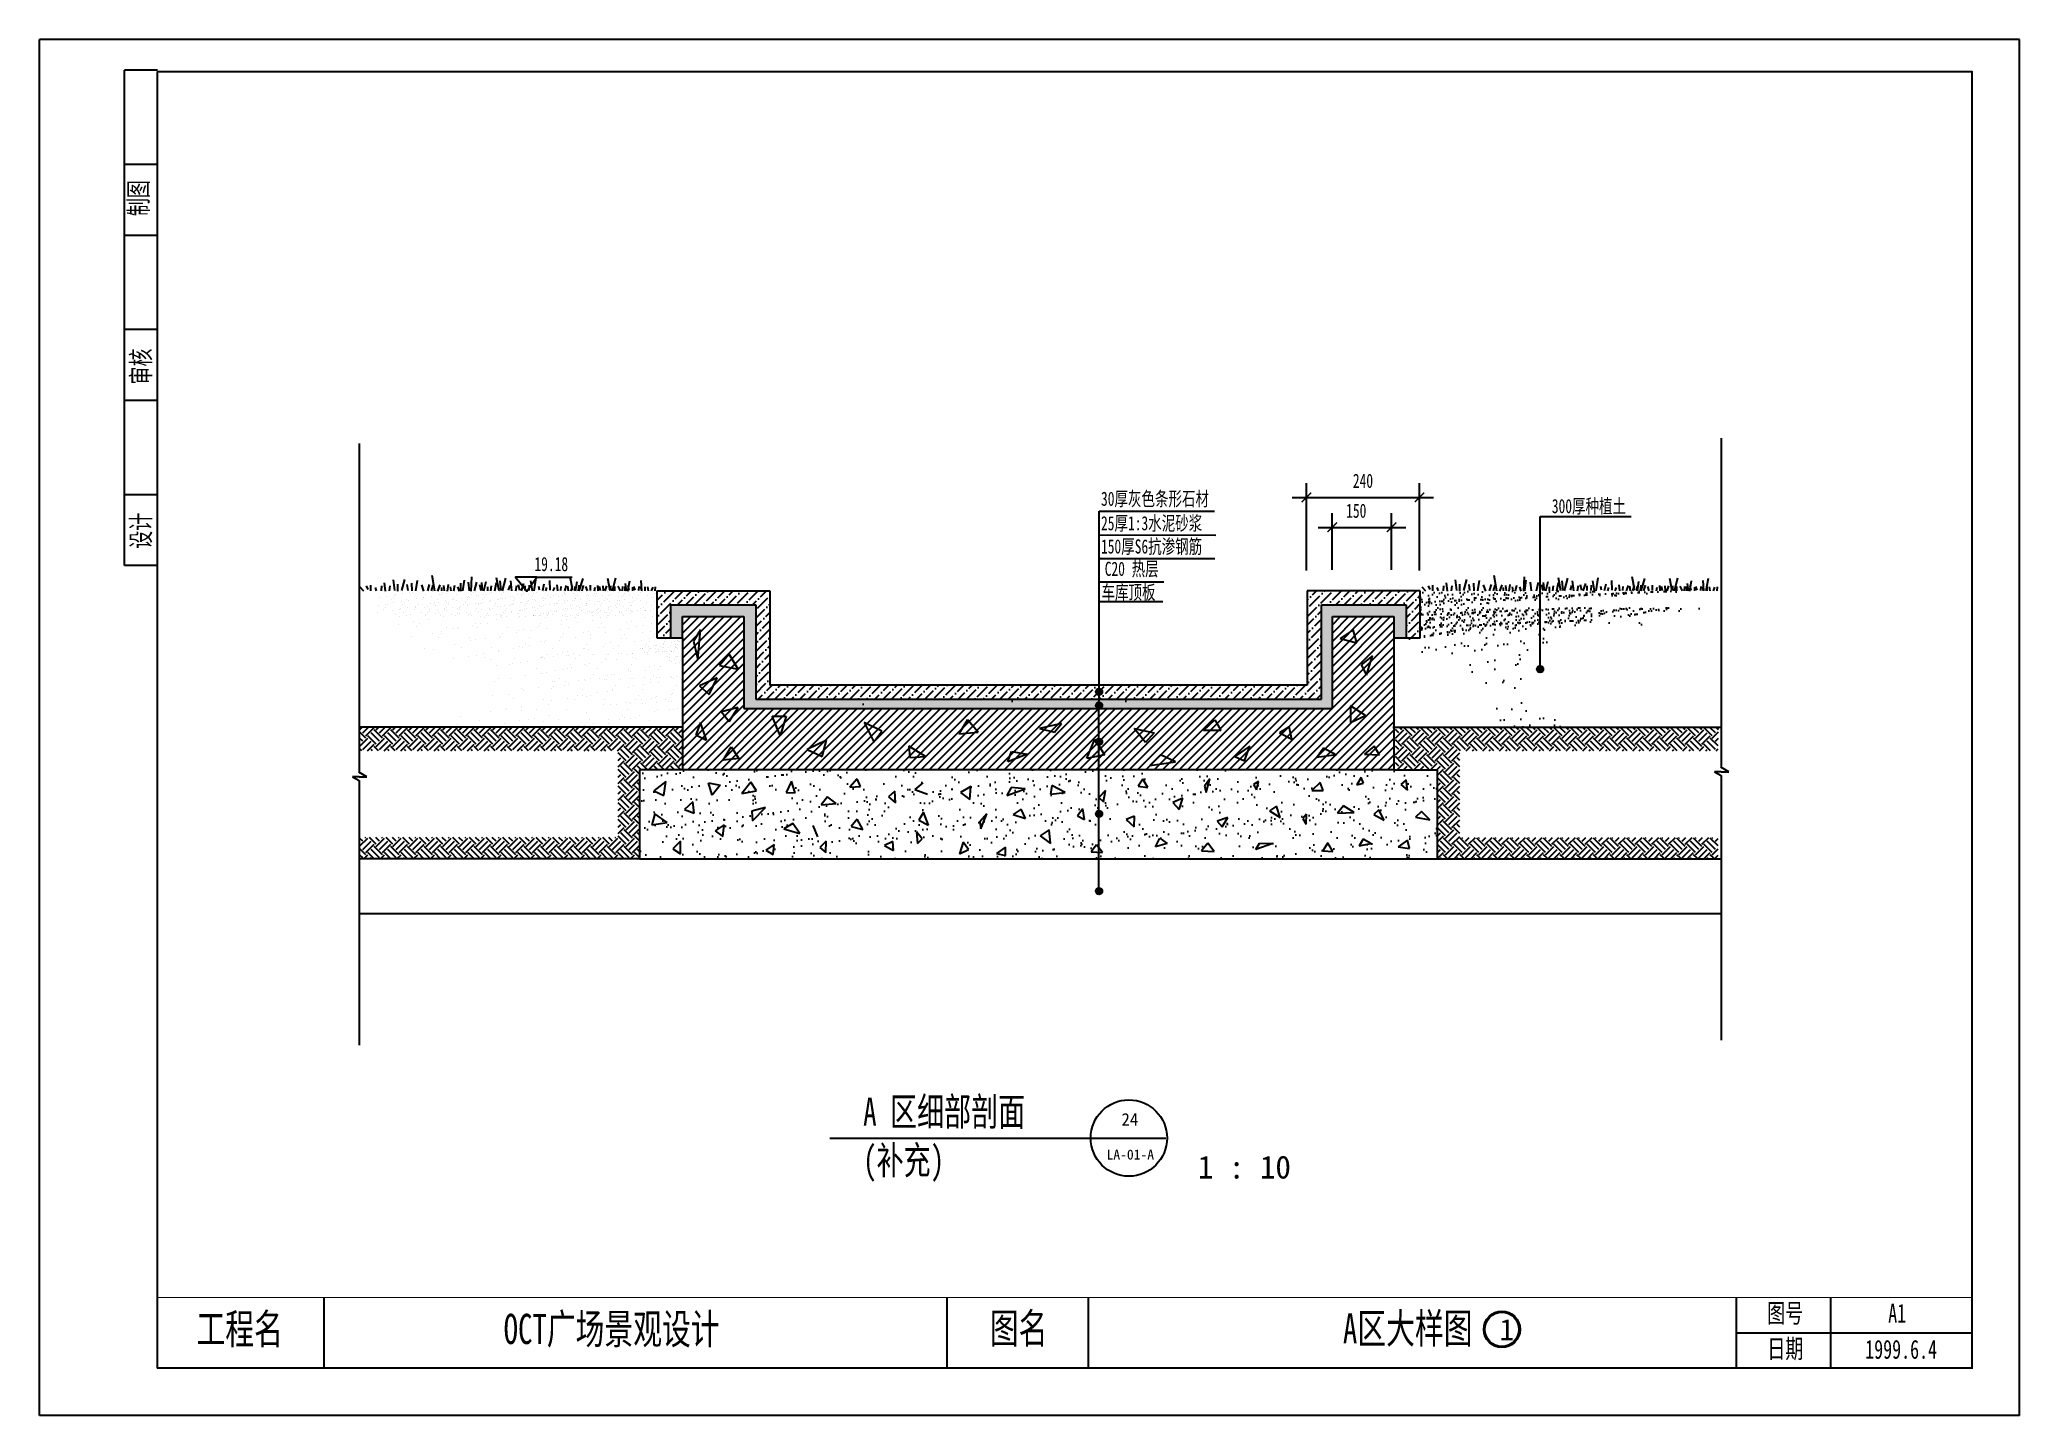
# Model space of a CAD drawing. Extents: x -1399 to 2801, y -1335 to 1583.
import ezdxf

# ---------------------------------------------------------------- set-up
doc = ezdxf.new("R2010")
doc.units = 0
doc.header["$MEASUREMENT"] = 0
doc.layers.get('0').update_dxf_attribs({"linetype": 'CONTINUOUS'})
doc.layers.get('DEFPOINTS').update_dxf_attribs({"linetype": 'CONTINUOUS'})
for name, color, linetype in [('HATCH', 150, 'CONTINUOUS'), ('LEVEL', 50, 'CONTINUOUS'), ('STAIR', 140, 'CONTINUOUS'), ('TEXT', 41, 'CONTINUOUS'), ('TK', 1, 'CONTINUOUS'), ('TREE', 90, 'CONTINUOUS')]:
    doc.layers.add(name, color=color, linetype=linetype)
doc.styles.get("Standard").update_dxf_attribs({"font": 'simsun.ttf'})
doc.styles.add('STYLE1', font='simsun.ttf', dxfattribs={"width": 0.7})
doc.styles.add('XREF1$0$STYLE3', font='simsun.ttf', dxfattribs={"width": 0.7})
doc.dimstyles.get("Standard").update_dxf_attribs({"dimtxt": 0.18, "dimasz": 0.18, "dimexe": 0.18, "dimexo": 0.0625, "dimgap": 0.09, "dimtad": 0, "dimtih": 1, "dimtoh": 1, "dimdec": 4, "dimzin": 0, "dimtxsty": 'STANDARD', "dimcen": 0.09, "dimazin": 3, "dimtfac": 1, "dimtdec": 4, "dimtofl": 0, "dimtmove": 0, "dimatfit": 3, "dimtolj": 1, "dimtzin": 0})
pattern_1 = [(37.5, (-92.805, 407.906), (-3.1497, 96.3412), [0, -76, 0, -85, 0, -81.25]), (7.5, (-92.8, 407.9), (88.489, 141.107), [0, -41, 0, -68.5, 0, -26.25]), (327.5, (-154.305, 407.91), (155.707, 0.283), [0, -25, 0, -90, 0, -117.5]), (317.5, (-154.3, 407.9), (150.306, 43.884), [0, -12.5, 0, -59, 0, -67.5])]

msp = doc.modelspace()

# ---------------------------------------------------------------- texts
at = {"color": 41, "linetype": 'BYBLOCK', "insert": (-313.6, 470.4), "char_height": 30, "attachment_point": 5, "style": 'XREF1$0$STYLE3'}
msp.add_mtext('19.18', dxfattribs=at)
at = {"layer": 'TEXT', "linetype": 'CONTINUOUS', "style": 'STYLE1', "width": 0.7}
for s, height, p in [('30厚灰色条形石材', 30, (852.6, 594.2)), ('300厚种植土', 30, (1809, 578.6)), ('25厚1:3水泥砂浆', 30, (852.6, 542.3)), ('150厚S6抗渗钢筋', 30, (852.6, 493)), ('  C20 热层', 30, (831.9, 445.6)), ('车库顶板', 30, (853.6, 395.8)), ('A 区细部剖面', 60, (348, -720.7)), ('(补充)', 60, (348, -823.6))]:
    msp.add_text(s, height=height, dxfattribs=at).set_placement(p)
at = {"layer": 'TEXT', "linetype": 'CONTINUOUS'}
for s, height, p in [('24', 26.44, (895.9, -720.3)), ('LA-01-A', 21.15, (864.4, -792.2)), ('1 : 10', 48.39, (1058, -832.5))]:
    msp.add_text(s, height=height, dxfattribs=at).set_placement(p)

# ---------------------------------------------------------------- blocks, each defined once
blk = doc.blocks.new('TK')
at = {"layer": 'TK', "linetype": 'CONTINUOUS'}
h = blk.add_hatch(color=256, dxfattribs=at)
edge = h.paths.add_edge_path(flags=16)
edge.add_arc((3102.1, 182.5), 36.2, 0, 360)
edge = h.paths.add_edge_path()
edge.add_arc((3102.1, 182.5), 38.6, 0, 360)
for p, q in [((4200, 2917.8), (0, 2917.8)), ((0, 0), (0, 2917.8)), ((4200, 0), (4200, 2917.8)), ((180, 1802.7), (180, 2852.7)), ((249.9, 2852.7), (180, 2852.7)), ((250, 2850), (4100, 2850)), ((250, 100), (250, 2850)), ((4100, 100), (4100, 2850)), ((249.9, 2652.7), (180, 2652.7)), ((249.9, 2502.7), (180, 2502.7)), ((249.9, 2302.7), (180, 2302.7)), ((249.9, 2152.7), (180, 2152.7)), ((249.9, 1952.7), (180, 1952.7)), ((249.9, 1802.7), (180, 1802.7)), ((603, 250), (603, 100)), ((1925, 100), (1925, 250)), ((2225, 100), (2225, 250)), ((3600, 100), (3600, 250)), ((3800, 100), (3800, 250)), ((3600, 175), (4100, 175)), ((4100, 100), (250, 100)), ((4200, 0), (0, 0))]:
    blk.add_line(p, q, dxfattribs=at)
at = {"layer": 'TK', "linetype": 'CONTINUOUS', "const_width": 2.5}
for points in [[(250, 2850), (250, 100), (4100, 100), (4100, 2850), (250, 2850)], [(250, 250), (4100, 250)]]:
    blk.add_lwpolyline(points, dxfattribs=at)
at = {"layer": 'TK', "linetype": 'CONTINUOUS'}
for radius in [38.6, 36.2]:
    blk.add_circle((3102.1, 182.5), radius, dxfattribs=at)
at = {"layer": 'TEXT', "linetype": 'CONTINUOUS', "style": 'STYLE1', "width": 0.7}
for s, p in [('制图', (229.6, 2543.5)), ('审核', (234.8, 2186.4)), ('设计', (234.8, 1838))]:
    blk.add_text(s, height=40, rotation=90, dxfattribs=at).set_placement(p)
at = {"layer": 'TK', "linetype": 'CONTINUOUS', "style": 'STYLE1', "width": 0.7}
for s, height, p in [('工程名', 64, (332.8, 151.4)), ('OCT广场景观设计', 64, (984.5, 151.4)), ('图名', 64, (2015.9, 152.6)), ('A区大样图', 64, (2764.9, 152.6)), ('图号', 40, (3665.2, 196.8)), ('日期', 40, (3665.2, 121.5))]:
    blk.add_text(s, height=height, dxfattribs=at).set_placement(p)
at = {"layer": 'TK', "linetype": 'CONTINUOUS', "width": 0.7}
for s, p in [('A1', (3921.7, 196.8)), ('1999.6.4', (3872.9, 120.2))]:
    blk.add_text(s, height=40, dxfattribs=at).set_placement(p)
at = {"layer": 'TK', "linetype": 'CONTINUOUS'}
blk.add_text('1', height=44.9, dxfattribs=at).set_placement((3097.2, 159.5))
blk = doc.blocks.new('_ARCHTICK')
at = {"color": 0, "linetype": 'BYBLOCK', "const_width": 0.15}
blk.add_lwpolyline([(-0.5, -0.5), (0.5, 0.5)], dxfattribs=at)
blk = doc.blocks.new('*D30')
at = {"color": 40, "linetype": 'BYBLOCK'}
for p, q in [((1258.3, 682.3), (1558.3, 682.3)), ((1288.3, 527.5), (1288.3, 712.3)), ((1528.3, 527.5), (1528.3, 712.3))]:
    blk.add_line(p, q, dxfattribs=at)
at = {"layer": 'DEFPOINTS', "color": 0, "linetype": 'BYBLOCK'}
for p in [(1528.3, 682.3), (1288.3, 497.5), (1528.3, 497.5)]:
    blk.add_point(p, dxfattribs=at)
at = {"color": 40, "linetype": 'BYBLOCK', "xscale": 20, "yscale": 20, "zscale": 20, "rotation": 180}
blk.add_blockref('_ARCHTICK', (1288.3, 682.3), dxfattribs=at)
at = {"color": 40, "linetype": 'BYBLOCK', "xscale": 20, "yscale": 20, "zscale": 20}
blk.add_blockref('_ARCHTICK', (1528.3, 682.3), dxfattribs=at)
at = {"color": 41, "linetype": 'BYBLOCK', "insert": (1408.3, 717.3), "char_height": 30, "attachment_point": 5, "style": 'XREF1$0$STYLE3'}
blk.add_mtext('\\A1;240', dxfattribs=at)
blk = doc.blocks.new('*D31')
at = {"color": 40, "linetype": 'BYBLOCK'}
for p, q in [((1313.2, 548.5), (1499.1, 548.5)), ((1343.2, 458.2), (1343.2, 578.5)), ((1469.1, 458.2), (1469.1, 578.5))]:
    blk.add_line(p, q, dxfattribs=at)
at = {"layer": 'DEFPOINTS', "color": 0, "linetype": 'BYBLOCK'}
for p in [(1469.1, 548.5), (1343.2, 428.2), (1469.1, 428.2)]:
    blk.add_point(p, dxfattribs=at)
at = {"color": 40, "linetype": 'BYBLOCK', "xscale": 20, "yscale": 20, "zscale": 20, "rotation": 180}
blk.add_blockref('_ARCHTICK', (1343.2, 548.5), dxfattribs=at)
at = {"color": 40, "linetype": 'BYBLOCK', "xscale": 20, "yscale": 20, "zscale": 20}
blk.add_blockref('_ARCHTICK', (1469.1, 548.5), dxfattribs=at)
at = {"color": 41, "linetype": 'BYBLOCK', "insert": (1394.1, 583.5), "char_height": 30, "attachment_point": 5, "style": 'XREF1$0$STYLE3'}
blk.add_mtext('\\A1;150', dxfattribs=at)

# ---------------------------------------------------------------- dimensions: what is measured, and where the dimension line sits
dim = msp.add_linear_dim(base=(1528.3, 612), p1=(1288.3, 427.3), p2=(1528.3, 427.3), dimstyle='STANDARD', override={"dimtxt": 30, "dimasz": 20, "dimexe": 30, "dimexo": 30, "dimgap": 20, "dimtad": 1, "dimtih": 0, "dimtoh": 0, "dimdec": 0, "dimtxsty": 'XREF1$0$STYLE3', "dimblk1": 'ARCHTICK', "dimblk2": 'ARCHTICK', "dimsah": 1, "dimcen": 30, "dimdle": 30, "dimclrd": 40, "dimclre": 40, "dimclrt": 41, "dimtdec": 0, "dimtvp": 1.5})
dim.commit()
dim.dimension.update_dxf_attribs({"geometry": '*D30', "text_midpoint": (1408.3, 612), "dimtype": 160, "insert": (0, -70.3)})
dim = msp.add_linear_dim(base=(1469.1, 548.5), p1=(1343.2, 428.2), p2=(1469.1, 428.2), text='150', dimstyle='STANDARD', override={"dimtxt": 30, "dimasz": 20, "dimexe": 30, "dimexo": 30, "dimgap": 20, "dimtad": 1, "dimtih": 0, "dimtoh": 0, "dimdec": 0, "dimtxsty": 'XREF1$0$STYLE3', "dimblk1": 'ARCHTICK', "dimblk2": 'ARCHTICK', "dimsah": 1, "dimcen": 30, "dimdle": 30, "dimclrd": 40, "dimclre": 40, "dimclrt": 41, "dimtdec": 0, "dimtvp": 1.5})
dim.commit()
dim.dimension.update_dxf_attribs({"geometry": '*D31', "text_midpoint": (1394.1, 548.5), "dimtype": 160})

# ---------------------------------------------------------------- hatches: boundary and pattern name
at = {"layer": 'HATCH'}
h = msp.add_hatch(dxfattribs=at)
h.set_pattern_fill('AR-CONC', color=256, scale=50, style=0)
h.set_pattern_definition([(50, (-92.8, 407.9), (358.63, -31.376), [37.5, -412.5]), (355, (-92.8, 407.9), (-69.376, 376.1), [30, -330]), (100.451, (-62.92, 405.3), (289.255, 344.72), [31.87, -350.57]), (46.184, (-92.8, 507.9), (533.62, -82.76), [56.25, -618.75]), (96.636, (-48.34, 501), (467.33, 487.06), [47.8, -525.86]), (351.184, (-92.8, 507.9), (467.33, 487.06), [45, -495]), (21, (-42.8, 482.9), (298.454, -201.31), [37.5, -412.5]), (326, (-42.8, 482.9), (121.66, 362.575), [30, -330]), (71.451, (-17.93, 466.13), (420.11, 161.265), [31.87, -350.57]), (37.5, (-92.8, 407.9), (6.08, 166.447), [0, -326, 0, -335, 0, -331.25]), (7.5, (-92.8, 407.9), (131.535, 197.206), [0, -191, 0, -318.5, 0, -126.25]), (327.5, (-204.3, 407.9), (266.911, -11.277), [0, -125, 0, -390, 0, -517.5]), (317.5, (-254.3, 407.9), (291.593, 50.052), [0, -162.5, 0, -259, 0, -367.5])])
h.paths.add_polyline_path([(120, 184.1), (120, 384.1), (-60, 384.1), (-60, 314.1), (-35, 314.1), (-35, 359.1), (95, 359.1), (95, 264.1), (95, 164.1), (1318.5, 164.1), (1343.5, 164.1), (1343.5, 359.1), (1473.5, 359.1), (1473.5, 314), (1500, 314.1), (1500, 384.1), (1320, 384.1), (1320, 184.1)])
h = msp.add_hatch(dxfattribs=at)
h.set_pattern_fill('AR-SAND', color=256, scale=50, style=0)
h.set_pattern_definition(pattern_1)
h.paths.add_polyline_path([(1565.5, 34.5), (1473.5, 34.5), (-35, 34.5), (-126.2, 34.5), (-126.2, -154.2), (1565.5, -154.2)])
at = {"layer": 'STAIR'}
h = msp.add_hatch(dxfattribs=at)
h.set_pattern_fill('ANSI36', color=256, scale=100, style=0)
h.set_pattern_definition([(45, (-92.805, 407.906), (6.62913, 24.3068), [31.25, -6.25, 0, -6.25])])
h.paths.add_polyline_path([(1320, 184.1), (1320, 384.1), (1500, 384.1), (1500, 314.1), (1530, 314.1), (1530, 414.1), (1290, 414.1), (1290, 214.1), (150, 214.1), (150, 414.1), (-90, 414.1), (-90, 314.1), (-60, 314.1), (-60, 384.1), (120, 384.1), (120, 184.1)])
h = msp.add_hatch(dxfattribs=at)
h.set_pattern_fill('AR-SAND', color=256, scale=20, style=0)
h.paths.add_polyline_path([(1318.5, 164.1), (1343.5, 164.1), (1343.5, 359.1), (1473.5, 359.1), (1473.5, 314), (1500, 314.1), (1500, 384.1), (1320, 384.1), (1320, 184.1), (120, 184.1), (120, 384.1), (-60, 384.1), (-60, 314.1), (-35, 314.1), (-35, 359.1), (95, 359.1), (95, 264.1), (95, 164.1)])
h = msp.add_hatch(dxfattribs=at)
h.set_pattern_fill('ANSI31', color=256, scale=100, style=0)
h.set_pattern_definition([(45, (-92.805, 407.906), (-8.83883, 8.83883), [])])
h.paths.add_polyline_path([(1473.5, 34.5), (1473.5, 314), (1473.5, 359.1), (1343.5, 359.1), (1343.5, 164.1), (1318.5, 164.1), (95, 164.1), (95, 264.1), (95, 359.1), (-35, 359.1), (-35, 314.1), (-35, 34.5)])
h = msp.add_hatch(dxfattribs=at)
h.set_pattern_fill('EARTH', color=256, scale=100, angle=45, style=0)
h.paths.add_polyline_path([(-720.7, 124.3), (-35, 124.3), (-35, 33.8), (-125.7, 33.8), (-125.7, -155.2), (-719.4, -153.9), (-719.4, -109.3), (-171.6, -109.3), (-171.6, 74.5), (-719.4, 74.5)])
h = msp.add_hatch(dxfattribs=at)
h.set_pattern_fill('EARTH', color=256, scale=100, angle=45, style=0)
h.set_pattern_definition([(135, (1442.29, 0), (-4e-15, 35.3553), [25, -25]), (135, (1448.92, 6.63), (-4e-15, 35.3553), [25, -25]), (135, (1455.55, 13.258), (-4e-15, 35.3553), [25, -25]), (45, (1455.55, 17.678), (35.3553, 4e-15), [25, -25]), (45, (1448.92, 24.307), (35.3553, 4e-15), [25, -25]), (45, (1442.29, 30.936), (35.3553, 4e-15), [25, -25])])
h.paths.add_polyline_path([(2163, 124.3), (1477.3, 124.3), (1477.3, 33.8), (1568, 33.8), (1568, -155.2), (2161.6, -153.9), (2161.6, -109.3), (1613.9, -109.3), (1613.9, 74.5), (2161.6, 74.5)])
h = msp.add_hatch(dxfattribs=at)
h.set_pattern_fill('AR-SAND', color=256, scale=50, style=0)
h.set_pattern_definition(pattern_1)
h.paths.add_polyline_path([(1565.5, 34.5), (1473.5, 34.5), (-35, 34.5), (-126.2, 34.5), (-126.2, -154.2), (1565.5, -154.2)])
h = msp.add_hatch(dxfattribs=at)
h.set_pattern_fill('AR-SAND', color=256, scale=30, style=0)
h.paths.add_polyline_path([(-35, 34.5), (-126.2, 34.5), (-126.2, -154.2), (1565.5, -154.2), (1565.5, 34.5), (1473.5, 34.5)])
h.paths.add_polyline_path([(745.7, -17.4), (748, 1.1), (776.7, -13.6)], flags=16)
h.paths.add_polyline_path([(692.3, -69.2), (666, -60.7), (683, -49.1)], flags=16)
h.paths.add_polyline_path([(742.6, -93.2), (745.7, -121.8), (723.3, -105.6)], flags=16)
h.paths.add_polyline_path([(691.5, -5.8), (652.8, -20.5), (662.1, -3.5)], flags=16)
h.paths.add_polyline_path([(803, -63.1), (813.8, -48.4), (817.7, -70.8)], flags=16)
h.paths.add_polyline_path([(847.9, -24.4), (861.8, -9.7), (857.9, -33.7)], flags=16)
h.paths.add_polyline_path([(649.7, -129.6), (649.7, -147.3), (631.1, -143.5)], flags=16)
h.paths.add_polyline_path([(610.2, -59.2), (597.9, -90.9), (595.5, -76.2)], flags=16)
h.paths.add_polyline_path([(843.2, -124.9), (855.6, -141.2), (831.6, -139.6)], flags=16)
h.paths.add_polyline_path([(574.6, -29), (554.5, -13.6), (576.2, -1.2)], flags=16)
h.paths.add_polyline_path([(905.9, -70.8), (923.7, -63.8), (923, -86.3)], flags=16)
h.paths.add_polyline_path([(571.5, -135), (552.2, -144.2), (559.9, -119.5)], flags=16)
h.paths.add_polyline_path([(931.5, -0.4), (941.5, 14.3), (951.6, -3.5)], flags=16)
h.paths.add_polyline_path([(967.9, -128.8), (977.1, -111), (992.6, -121.8)], flags=16)
h.paths.add_polyline_path([(486.4, -83.4), (466, -72.2), (476.2, -55.6)], flags=16)
h.paths.add_polyline_path([(473.4, -112.1), (463.2, -122.3), (461.3, -97.3)], flags=16)
h.paths.add_polyline_path([(1005.3, -35.2), (1026.2, -25.9), (1018.5, -49.9)], flags=16)
h.paths.add_polyline_path([(416.8, -36.1), (402, -23.2), (415, -11.1)], flags=16)
h.paths.add_polyline_path([(411.3, -117.6), (412.2, -137.1), (393.6, -126)], flags=16)
h.paths.add_polyline_path([(1071.9, -0.4), (1083.5, 15), (1075.8, -13.6)], flags=16)
h.paths.add_polyline_path([(1065.7, -137.3), (1078.9, -121.1), (1092.8, -138.8)], flags=16)
h.paths.add_polyline_path([(1099, -74.7), (1121.4, -66.9), (1109.8, -87)], flags=16)
h.paths.add_polyline_path([(347.3, -92.6), (322.3, -86.1), (335.2, -70.4)], flags=16)
h.paths.add_polyline_path([(342.7, -0.9), (319.5, -2.8), (335.2, 14.8)], flags=16)
h.paths.add_polyline_path([(1176.4, 3.4), (1186.5, 9.6), (1182.6, -8.2)], flags=16)
h.paths.add_polyline_path([(290.7, -37.1), (259.2, -39.8), (272.2, -23.2)], flags=16)
h.paths.add_polyline_path([(1181, -135), (1188.8, -121.1), (1217, -122.2)], flags=16)
h.paths.add_polyline_path([(269.4, -116.7), (268.5, -140.8), (256.4, -130.6)], flags=16)
h.paths.add_polyline_path([(1209.7, -53), (1225.2, -43), (1232.9, -66.9)], flags=16)
h.paths.add_polyline_path([(213.8, -101), (179.5, -90.8), (198.9, -79.7)], flags=16)
h.paths.add_polyline_path([(203.6, -14.8), (185, -13.9), (196.2, 10.2)], flags=16)
h.paths.add_polyline_path([(1280.5, -69.2), (1288.2, -60), (1287.5, -80.8)], flags=16)
h.paths.add_polyline_path([(1299.9, -9.7), (1317.7, 7.3), (1323.8, -9.7)], flags=16)
h.paths.add_polyline_path([(159.1, -124.1), (157.2, -145.4), (141.5, -136.1)], flags=16)
h.paths.add_polyline_path([(140.5, -45.4), (113.6, -74.1), (111.8, -53.7)], flags=16)
h.paths.add_polyline_path([(1323.1, -137.3), (1333.9, -120.3), (1344.7, -138.8)], flags=16)
h.paths.add_polyline_path([(122, -10.2), (90.5, -15.8), (109.9, 8.3)], flags=16)
h.paths.add_polyline_path([(1354, -57.6), (1367.2, -42.2), (1389.6, -56.1)], flags=16)
h.paths.add_polyline_path([(1395.1, 2.7), (1404.4, 18.1), (1409.8, 5.8)], flags=16)
h.paths.add_polyline_path([(1400.5, -127.2), (1409, -112.5), (1425.3, -121.8)], flags=16)
h.paths.add_polyline_path([(53.4, -82.4), (50.6, -107.4), (33.9, -95.4)], flags=16)
h.paths.add_polyline_path([(45, 1.8), (27.4, -19.5), (20, 6.5)], flags=16)
h.paths.add_polyline_path([(1431.4, -60.7), (1442.3, -50.7), (1453.1, -72.3)], flags=16)
h.paths.add_polyline_path([(-10.6, -57.4), (-31, -50), (-13.4, -33.3)], flags=16)
h.paths.add_polyline_path([(1483.3, -128.8), (1502.7, -114.9), (1507.3, -132.7)], flags=16)
h.paths.add_polyline_path([(1488.7, 3.4), (1500.3, 12.7), (1502.7, -8.9)], flags=16)
h.paths.add_polyline_path([(-39.3, -116.7), (-39.3, -143.6), (-56, -133.4)], flags=16)
h.paths.add_polyline_path([(1519.7, -66.2), (1532.8, -53.8), (1549.9, -71.6)], flags=16)
h.paths.add_polyline_path([(-68.1, -77.8), (-100.5, -82.4), (-94, -59.3)], flags=16)
h.paths.add_polyline_path([(-70.9, 9.3), (-74.6, -20.4), (-95.9, -10.2)], flags=16)
at = {"layer": 'TEXT'}
for points in [[(1790.9, 247.6, 1), (1777.3, 247.6, 1)], [(848.5, 100.4, 0.414846), (841.7, 93.6, 0.414846), (848.5, 86.8)], [(848.5, 86.8, 0.413581), (855.3, 93.6, 0.413581), (848.5, 100.4)], [(855.3, -223.3, 1), (841.7, -223.3, 1)]]:
    msp.add_hatch(color=256, dxfattribs=at).paths.add_polyline_path(points)
h = msp.add_hatch(color=256, dxfattribs=at)
edge = h.paths.add_edge_path()
edge.add_arc((848.5, 199.5), 6.8, 0, 360)
edge = h.paths.add_edge_path()
edge.add_arc((848.5, 171), 6.8, 0, 360)
h = msp.add_hatch(color=256, dxfattribs=at)
h.paths.add_polyline_path([(848.5, -52.2), (848.5, -65.8, 0.413581), (855.3, -59, 0.413581)])
h.paths.add_polyline_path([(848.5, -52.2, 0.414846), (841.7, -59, 0.414846), (848.5, -65.8)])
at = {"layer": 'TREE'}
h = msp.add_hatch(dxfattribs=at)
h.set_pattern_fill('AR-SAND', color=256, scale=30, angle=45, style=0)
h.set_pattern_definition([(82.5, (-92.805, 407.906), (-42.2104, 39.5378), [0, -45.6, 0, -51, 0, -48.75]), (52.5, (-92.805, 407.906), (-22.324, 97.4094), [0, -24.6, 0, -41.1, 0, -15.75]), (12.5, (-118.9, 381.814), (65.9409, 66.181), [0, -15, 0, -54, 0, -70.5]), (2.5, (-118.9, 381.81), (45.1513, 82.388), [0, -7.5, 0, -35.4, 0, -40.5])])
edge = h.paths.add_edge_path()
edge.add_line((1530.6, 348.6), (2105.5, 348.6))
edge.add_line((1855.9, 348.6), (1656, 125.3))
edge.add_line((1472, 124.4), (1856.4, 124.4))
edge.add_line((1473.5, 314), (1473.5, 34.5))
edge.add_line((1473.5, 314), (1500, 314.1))
edge.add_line((1500, 314.1), (1530, 314.1))
edge.add_line((1530, 314.1), (1530, 414.1))
h = msp.add_hatch(dxfattribs=at)
h.set_pattern_fill('AR-SAND', color=256, scale=10, angle=45, style=0)
h.set_pattern_definition([(82.5, (-92.805, 407.906), (-14.07013, 13.17927), [0, -15.2, 0, -17, 0, -16.25]), (52.5, (-92.805, 407.906), (-7.44138, 32.4698), [0, -8.2, 0, -13.7, 0, -5.25]), (12.5, (-101.503, 399.208), (21.98029, 22.06032), [0, -5, 0, -18, 0, -23.5]), (2.5, (-101.503, 399.208), (15.05042, 27.46263), [0, -2.5, 0, -11.8, 0, -13.5])])
edge = h.paths.add_edge_path()
edge.add_line((1528.9, 413.8), (2113.6, 413.8))
edge.add_line((1530.6, 378.1), (2144.6, 378.1))
edge.add_line((1530, 314.1), (1530, 414.1))
h = msp.add_hatch(dxfattribs=at)
h.set_pattern_fill('AR-SAND', color=256, scale=20, angle=45, style=0)
h.set_pattern_definition([(82.5, (-92.805, 407.906), (-28.14026, 26.35854), [0, -30.4, 0, -34, 0, -32.5]), (52.5, (-92.805, 407.906), (-14.8828, 64.9396), [0, -16.4, 0, -27.4, 0, -10.5]), (12.5, (-110.2, 390.51), (43.9606, 44.12065), [0, -10, 0, -36, 0, -47]), (2.5, (-110.2, 390.51), (30.1008, 54.9253), [0, -5, 0, -23.6, 0, -27])])
edge = h.paths.add_edge_path()
edge.add_line((1530.6, 378.1), (2144.6, 378.1))
edge.add_line((1530.6, 348.6), (2105.5, 348.6))
edge.add_line((1530, 314.1), (1530, 414.1))

# ---------------------------------------------------------------- linework, layer by layer
at = {"color": 40, "linetype": 'BYBLOCK'}
msp.add_line((-344.6, 442.6), (-269.2, 442.6), dxfattribs=at)
msp.add_lwpolyline([(-344.6, 442.6), (-389.4, 442.6), (-365.8, 412.9)], close=True, dxfattribs=at)
at = {"layer": 'HATCH'}
for p, q in [((-89.4, 313.7), (-89.4, 313.7)), ((-46.9, 308.2), (-46.9, 308.2)), ((-46.5, 299.6), (-46.5, 299.6)), ((-42.8, 307.2), (-42.8, 307.2)), ((-41.5, 306.1), (-41.5, 306.1)), ((-47.2, 274.2), (-47.2, 274.2)), ((-45.5, 274.1), (-45.5, 274.1)), ((-45, 291), (-45, 291)), ((-42.3, 262.9), (-42.3, 262.9)), ((-37.9, 268), (-37.9, 268)), ((-38.2, 226.1), (-38.2, 226.1)), ((-35.4, 179.3), (-35.4, 179.3)), ((-114.3, 126.9), (-114.3, 126.9)), ((-66.1, 130.8), (-66.1, 130.8)), ((-53.8, 128), (-53.8, 128)), ((-45, 164.3), (-45, 164.3)), ((-39.7, 139.8), (-39.7, 139.8)), ((-65.5, 124.4), (-65.5, 124.4)), ((-38.5, 125.6), (-38.5, 125.6))]:
    msp.add_line(p, q, dxfattribs=at)
at = {"layer": 'LEVEL'}
for p, q in [((-90, 414.1), (150, 414.1)), ((-90, 414.1), (-90, 314.1)), ((-60, 314.1), (-60, 384.1)), ((-60, 384.1), (120, 384.1)), ((120, 384.1), (120, 184.1)), ((150, 414.1), (150, 214.1)), ((1530, 414.1), (1290, 414.1)), ((1290, 414.1), (1290, 214.1)), ((1320, 184.1), (1320, 384.1)), ((1320, 384.1), (1500, 384.1)), ((1500, 384.1), (1500, 314.1)), ((1530, 314.1), (1530, 414.1)), ((-35, 314.1), (-35, 359.1)), ((-35, 359.1), (95, 359.1)), ((95, 359.1), (95, 264.1)), ((1343.5, 164.1), (1343.5, 359.1)), ((1343.5, 359.1), (1473.5, 359.1)), ((1473.5, 359.1), (1473.5, 314)), ((-90, 314.1), (-60, 314.1)), ((-60, 314.1), (-35, 314.1)), ((-36.3, 294.8), (-36.3, 294.8)), ((-35, 314.1), (-35, 34.5)), ((1473.5, 314), (1500, 314.1)), ((1473.5, 314), (1473.5, 34.5)), ((1500, 314.1), (1530, 314.1)), ((-35.4, 268.1), (-35.4, 268.1)), ((95, 264.1), (95, 164.1)), ((1290, 214.1), (150, 214.1)), ((150, 214.1), (150, 214.1)), ((120, 184.1), (1320, 184.1)), ((95, 164.1), (1318.5, 164.1)), ((1318.5, 164.1), (1343.5, 164.1)), ((-34.3, 124.4), (-721, 124.4)), ((1472, 124.4), (1856.4, 124.4)), ((1856.4, 124.4), (2168.4, 124.4)), ((-35, 34.5), (-126.2, 34.5)), ((-126.2, 34.5), (-126.2, -154.2)), ((1473.5, 34.5), (-35, 34.5)), ((1473.5, 34.5), (1565.5, 34.5)), ((1565.5, 34.5), (1565.5, -154.5)), ((-126.2, -154.2), (-721, -154.2)), ((-126.2, -154.2), (1874.6, -154.2)), ((1874.6, -154.2), (2168.4, -154.2)), ((-721, -270.8), (2168.4, -270.8))]:
    msp.add_line(p, q, dxfattribs=at)
at = {"layer": 'STAIR', "linetype": 'CONTINUOUS'}
for p, q in [((-721, 726.6), (-721, 28.8)), ((2168.4, 737.4), (2168.4, 39.6)), ((-735.3, 19.4), (-721, 11.3)), ((-721, 19.4), (-735.3, 19.4)), ((-704.7, 19.4), (-721.8, 29.3)), ((-721, 19.4), (-704.7, 19.4)), ((-721, 11.3), (-721, -549.6)), ((2168.4, 30.2), (2154.1, 30.2)), ((2154.1, 30.2), (2168.4, 22.1)), ((2184.7, 30.2), (2167.6, 40.1)), ((2168.4, 30.2), (2184.7, 30.2)), ((2168.4, 22.1), (2168.4, -538.8))]:
    msp.add_line(p, q, dxfattribs=at)
at = {"layer": 'STAIR'}
for p, q in [((2.7, 331.5), (-12.2, 307.4)), ((-12.2, 307.4), (-2.9, 268.4)), ((-2.9, 268.4), (2.7, 331.5)), ((1387.6, 331.5), (1359.7, 312.9)), ((1359.7, 312.9), (1395.1, 303.7)), ((1395.1, 303.7), (1387.6, 331.5)), ((64, 279.5), (43.6, 255.4)), ((43.6, 255.4), (82.6, 247.9)), ((82.6, 247.9), (64, 279.5)), ((1428.5, 275.8), (1404.4, 257.2)), ((1404.4, 257.2), (1415.5, 234.9)), ((1415.5, 234.9), (1428.5, 275.8)), ((38, 229.4), (0.8, 212.7)), ((0.8, 212.7), (21.3, 194.1)), ((21.3, 194.1), (38, 229.4)), ((1382.1, 170), (1382.1, 134.7)), ((1413.7, 149.5), (1382.1, 170)), ((2.7, 134.7), (-6.6, 108.7)), ((15.7, 97.5), (2.7, 134.7)), ((82.6, 166.2), (47.3, 157)), ((47.3, 157), (64, 136.5)), ((64, 136.5), (82.6, 166.2)), ((155.1, 147.7), (184.9, 147.7)), ((171.9, 106.8), (155.1, 147.7)), ((184.9, 147.7), (171.9, 106.8)), ((387.5, 116.1), (350.3, 134.7)), ((350.3, 134.7), (370.8, 93.8)), ((569.7, 140.2), (551.1, 110.5)), ((592, 114.2), (569.7, 140.2)), ((768.6, 132.8), (722.1, 121.7)), ((753.7, 114.2), (768.6, 132.8)), ((1069.7, 118), (1093.9, 140.2)), ((1093.9, 140.2), (1106.9, 118)), ((1382.1, 134.7), (1413.7, 149.5)), ((-6.6, 108.7), (15.7, 97.5)), ((270.4, 97.5), (229.5, 77.1)), ((261.1, 62.3), (270.4, 97.5)), ((370.8, 93.8), (387.5, 116.1)), ((480.5, 62.3), (445.1, 84.5)), ((445.1, 84.5), (447, 60.4)), ((551.1, 110.5), (592, 114.2)), ((722.1, 121.7), (753.7, 114.2)), ((822.5, 58.5), (839.2, 99.4)), ((839.2, 99.4), (859.7, 66)), ((947.1, 92), (922.9, 121.7)), ((922.9, 121.7), (965.6, 112.4)), ((965.6, 112.4), (947.1, 92)), ((1106.9, 118), (1069.7, 118)), ((1168.3, 84.5), (1136.7, 62.3)), ((1157.1, 53), (1168.3, 84.5)), ((1251.9, 125.4), (1231.5, 112.4)), ((1231.5, 112.4), (1257.5, 99.4)), ((1257.5, 99.4), (1251.9, 125.4)), ((1432.2, 84.5), (1411.8, 67.8)), ((1443.4, 66), (1432.2, 84.5)), ((51, 54.8), (67.8, 82.7)), ((84.5, 58.5), (51, 54.8)), ((67.8, 82.7), (84.5, 58.5)), ((229.5, 77.1), (261.1, 62.3)), ((447, 60.4), (480.5, 62.3)), ((655.2, 51.1), (662.6, 73.4)), ((696.1, 67.8), (655.2, 51.1)), ((662.6, 73.4), (696.1, 67.8)), ((859.7, 66), (822.5, 58.5)), ((978.7, 66), (956.3, 43.7)), ((956.3, 43.7), (1010.3, 51.1)), ((1010.3, 51.1), (978.7, 66)), ((1136.7, 62.3), (1157.1, 53)), ((1309.6, 60.4), (1324.4, 80.8)), ((1352.3, 66), (1309.6, 60.4)), ((1324.4, 80.8), (1352.3, 66)), ((1411.8, 67.8), (1443.4, 66)), ((-70.9, 9.3), (-95.9, -10.2)), ((-74.6, -20.4), (-70.9, 9.3)), ((27.4, -19.5), (20, 6.5)), ((20, 6.5), (45, 1.8)), ((45, 1.8), (27.4, -19.5)), ((109.9, 8.3), (90.5, -15.8)), ((122, -10.2), (109.9, 8.3)), ((196.2, 10.2), (185, -13.9)), ((203.6, -14.8), (196.2, 10.2)), ((335.2, 14.8), (319.5, -2.8)), ((342.7, -0.9), (335.2, 14.8)), ((474.3, 6.5), (457.6, -7.4)), ((748, 1.1), (745.7, -17.4)), ((776.7, -13.6), (748, 1.1)), ((941.5, 14.3), (931.5, -0.4)), ((951.6, -3.5), (941.5, 14.3)), ((1083.5, 15), (1071.9, -0.4)), ((1075.8, -13.6), (1083.5, 15)), ((1186.5, 9.6), (1176.4, 3.4)), ((1176.4, 3.4), (1182.6, -8.2)), ((1182.6, -8.2), (1186.5, 9.6)), ((1317.7, 7.3), (1299.9, -9.7)), ((1323.8, -9.7), (1317.7, 7.3)), ((1404.4, 18.1), (1395.1, 2.7)), ((1395.1, 2.7), (1409.8, 5.8)), ((1409.8, 5.8), (1404.4, 18.1)), ((1500.3, 12.7), (1488.7, 3.4)), ((1488.7, 3.4), (1502.7, -8.9)), ((1502.7, -8.9), (1500.3, 12.7)), ((-95.9, -10.2), (-74.6, -20.4)), ((-13.4, -33.3), (-31, -50)), ((-10.6, -57.4), (-13.4, -33.3)), ((90.5, -15.8), (122, -10.2)), ((185, -13.9), (203.6, -14.8)), ((272.2, -23.2), (259.2, -39.8)), ((259.2, -39.8), (290.7, -37.1)), ((290.7, -37.1), (272.2, -23.2)), ((319.5, -2.8), (342.7, -0.9)), ((415, -11.1), (402, -23.2)), ((402, -23.2), (416.8, -36.1)), ((416.8, -36.1), (415, -11.1)), ((457.6, -7.4), (484.5, -17.6)), ((576.2, -1.2), (554.5, -13.6)), ((554.5, -13.6), (574.6, -29)), ((574.6, -29), (576.2, -1.2)), ((662.1, -3.5), (652.8, -20.5)), ((652.8, -20.5), (691.5, -5.8)), ((691.5, -5.8), (662.1, -3.5)), ((745.7, -17.4), (776.7, -13.6)), ((861.8, -9.7), (847.9, -24.4)), ((847.9, -24.4), (857.9, -33.7)), ((857.9, -33.7), (861.8, -9.7)), ((931.5, -0.4), (951.6, -3.5)), ((1026.2, -25.9), (1005.3, -35.2)), ((1005.3, -35.2), (1018.5, -49.9)), ((1018.5, -49.9), (1026.2, -25.9)), ((1071.9, -0.4), (1075.8, -13.6)), ((1299.9, -9.7), (1323.8, -9.7)), ((-94, -59.3), (-100.5, -82.4)), ((-100.5, -82.4), (-68.1, -77.8)), ((-68.1, -77.8), (-94, -59.3)), ((-31, -50), (-10.6, -57.4)), ((53.4, -82.4), (33.9, -95.4)), ((50.6, -107.4), (53.4, -82.4)), ((140.5, -45.4), (111.8, -53.7)), ((111.8, -53.7), (113.6, -74.1)), ((113.6, -74.1), (140.5, -45.4)), ((198.9, -79.7), (179.5, -90.8)), ((213.8, -101), (198.9, -79.7)), ((251.9, -108), (241.7, -83.9)), ((335.2, -70.4), (322.3, -86.1)), ((347.3, -92.6), (335.2, -70.4)), ((476.2, -55.6), (466, -72.2)), ((466, -72.2), (486.4, -83.4)), ((486.4, -83.4), (476.2, -55.6)), ((610.2, -59.2), (595.5, -76.2)), ((595.5, -76.2), (597.9, -90.9)), ((597.9, -90.9), (610.2, -59.2)), ((683, -49.1), (666, -60.7)), ((666, -60.7), (692.3, -69.2)), ((692.3, -69.2), (683, -49.1)), ((813.8, -48.4), (803, -63.1)), ((803, -63.1), (817.7, -70.8)), ((817.7, -70.8), (813.8, -48.4)), ((923.7, -63.8), (905.9, -70.8)), ((905.9, -70.8), (923, -86.3)), ((923, -86.3), (923.7, -63.8)), ((1121.4, -66.9), (1099, -74.7)), ((1099, -74.7), (1109.8, -87)), ((1109.8, -87), (1121.4, -66.9)), ((1225.2, -43), (1209.7, -53)), ((1209.7, -53), (1232.9, -66.9)), ((1232.9, -66.9), (1225.2, -43)), ((1288.2, -60), (1280.5, -69.2)), ((1280.5, -69.2), (1287.5, -80.8)), ((1287.5, -80.8), (1288.2, -60)), ((1367.2, -42.2), (1354, -57.6)), ((1354, -57.6), (1389.6, -56.1)), ((1389.6, -56.1), (1367.2, -42.2)), ((1442.3, -50.7), (1431.4, -60.7)), ((1431.4, -60.7), (1453.1, -72.3)), ((1453.1, -72.3), (1442.3, -50.7)), ((1532.8, -53.8), (1519.7, -66.2)), ((1519.7, -66.2), (1549.9, -71.6)), ((1549.9, -71.6), (1532.8, -53.8)), ((-39.3, -116.7), (-56, -133.4)), ((-39.3, -143.6), (-39.3, -116.7)), ((33.9, -95.4), (50.6, -107.4)), ((159.1, -124.1), (141.5, -136.1)), ((157.2, -145.4), (159.1, -124.1)), ((179.5, -90.8), (213.8, -101)), ((269.4, -116.7), (256.4, -130.6)), ((268.5, -140.8), (269.4, -116.7)), ((322.3, -86.1), (347.3, -92.6)), ((411.3, -117.6), (393.6, -126)), ((393.6, -126), (412.2, -137.1)), ((412.2, -137.1), (411.3, -117.6)), ((461.3, -97.3), (463.2, -122.3)), ((473.4, -112.1), (461.3, -97.3)), ((463.2, -122.3), (473.4, -112.1)), ((559.9, -119.5), (552.2, -144.2)), ((571.5, -135), (559.9, -119.5)), ((742.6, -93.2), (723.3, -105.6)), ((723.3, -105.6), (745.7, -121.8)), ((745.7, -121.8), (742.6, -93.2)), ((843.2, -124.9), (831.6, -139.6)), ((855.6, -141.2), (843.2, -124.9)), ((967.9, -128.8), (977.1, -111)), ((992.6, -121.8), (967.9, -128.8)), ((977.1, -111), (992.6, -121.8)), ((1078.9, -121.1), (1065.7, -137.3)), ((1092.8, -138.8), (1078.9, -121.1)), ((1181, -135), (1188.8, -121.1)), ((1217, -122.2), (1181, -135)), ((1188.8, -121.1), (1217, -122.2)), ((1333.9, -120.3), (1323.1, -137.3)), ((1344.7, -138.8), (1333.9, -120.3)), ((1409, -112.5), (1400.5, -127.2)), ((1400.5, -127.2), (1425.3, -121.8)), ((1425.3, -121.8), (1409, -112.5)), ((1502.7, -114.9), (1483.3, -128.8)), ((1507.3, -132.7), (1502.7, -114.9)), ((-56, -133.4), (-39.3, -143.6)), ((141.5, -136.1), (157.2, -145.4)), ((256.4, -130.6), (268.5, -140.8)), ((552.2, -144.2), (571.5, -135)), ((649.7, -129.6), (631.1, -143.5)), ((631.1, -143.5), (649.7, -147.3)), ((649.7, -147.3), (649.7, -129.6)), ((831.6, -139.6), (855.6, -141.2)), ((1065.7, -137.3), (1092.8, -138.8)), ((1323.1, -137.3), (1344.7, -138.8)), ((1483.3, -128.8), (1507.3, -132.7))]:
    msp.add_line(p, q, dxfattribs=at)
at = {"layer": 'TEXT', "linetype": 'CONTINUOUS'}
for p, q in [((848.1, -223.5), (849, 582.7)), ((849, 582.7), (1093.5, 582.7)), ((848.9, 532.7), (1096.3, 532.2)), ((849.2, 482.7), (1094.1, 482.4)), ((849.2, 432.7), (985.8, 432.7)), ((850.1, 391.5), (983.6, 391.5))]:
    msp.add_line(p, q, dxfattribs=at)
at = {"layer": 'TEXT'}
for p, q in [((1784.5, 247.3), (1784.5, 571.8)), ((1784.5, 571.8), (1977.5, 571.8)), ((277.5, -746.6), (990.3, -746.6))]:
    msp.add_line(p, q, dxfattribs=at)
for centre, radius in [((1784.1, 247.6), 6.8), ((848.5, 199.5), 6.8), ((848.5, 171), 6.8), ((848.5, 93.6), 6.8), ((848.5, -59), 6.8), ((848.5, -223.3), 6.8), ((911.7, -746.6), 81)]:
    msp.add_circle(centre, radius, dxfattribs=at)
at = {"layer": 'TREE', "linetype": 'CONTINUOUS'}
for p, q in [((-711, 413), (-719, 421.9)), ((-702.1, 417), (-705.3, 424.3)), ((-696.5, 413.8), (-696.5, 425.9)), ((-684.4, 413.8), (-686.8, 421.1)), ((-673.9, 413.8), (-673.1, 424.3)), ((-665, 413), (-667.5, 430.7)), ((-657, 413.8), (-655.4, 424.3)), ((-645.7, 414.6), (-648.1, 437.2)), ((-639.3, 413), (-639.3, 428.3)), ((-630.4, 414.6), (-624, 438)), ((-617.5, 414.6), (-619.1, 427.5)), ((-608.6, 413.8), (-609.5, 429.9)), ((-600.6, 413.8), (-597.4, 435.5)), ((-584, 413.2), (-588.5, 426.7)), ((-575.7, 413.9), (-572, 427.4)), ((-567.9, 413.9), (-564.1, 425.9)), ((-560.4, 413.2), (-566.4, 446.2)), ((-554.4, 413.2), (-549.1, 426.7)), ((-546.1, 413.9), (-546.1, 420.7)), ((-540.1, 413.9), (-541.6, 425.2)), ((-534.1, 413.2), (-531.8, 427.4)), ((-525.8, 413.9), (-527.3, 422.2)), ((-520.6, 413.9), (-518.3, 425.9)), ((-508.6, 413.2), (-511.6, 422.2)), ((-505.6, 413.2), (-505.6, 430.4)), ((-501, 413.9), (-498, 436.4)), ((-486.8, 413.9), (-489, 431.9)), ((-483.8, 413.2), (-482.3, 443.2)), ((-476.3, 413.9), (-471.7, 431.9)), ((-462, 413.9), (-465, 426.7)), ((-459.7, 414.7), (-461.2, 431.2)), ((-456.7, 413.9), (-451.5, 433.4)), ((-448.5, 413.9), (-448.5, 422.2)), ((-441.7, 413.9), (-440.2, 424.4)), ((-433.4, 413.9), (-429.7, 431.2)), ((-424.4, 413.9), (-429.7, 441.7)), ((-419.9, 414.7), (-422.2, 434.9)), ((-416.9, 413.9), (-410.1, 440.9)), ((-404.1, 415.4), (-401.1, 425.2)), ((-397.4, 413.9), (-399.6, 434.9)), ((-389.1, 413.9), (-386.9, 425.2)), ((-380.1, 414.7), (-383.1, 426.7)), ((-377.1, 413.9), (-371.8, 429.7)), ((-368.8, 414.7), (-368.8, 424.4)), ((-360.6, 414.7), (-359.8, 425.9)), ((-353.1, 413.9), (-356.8, 434.9)), ((-350.1, 413.9), (-345.5, 441.7)), ((-338.6, 415.4), (-340.1, 422.9)), ((-331.8, 414.7), (-328.8, 428.9)), ((-325, 413.9), (-322.8, 420.7)), ((-316, 415.4), (-316.8, 435.7)), ((-309.3, 413.9), (-306.3, 420.7)), ((-299.5, 413.9), (-301, 426.7)), ((-293.5, 414.7), (-292.7, 422.9)), ((-285.2, 413.9), (-281.5, 425.2)), ((-277, 413.9), (-278.5, 423.7)), ((-268, 414.7), (-273.3, 443.2)), ((-271.7, 413.9), (-268.7, 425.2)), ((-262.7, 414.7), (-262.7, 422.9)), ((-262, 413.9), (-259, 433.4)), ((-255.9, 413.9), (-254.4, 425.9)), ((-254.5, 413.9), (-246.2, 440.2)), ((-248.4, 413.9), (-245.4, 425.9)), ((-237.1, 413.9), (-240.2, 422.9)), ((-230.4, 414.7), (-230.4, 425.9)), ((-221.7, 413.9), (-220.2, 421.4)), ((-213.9, 413.9), (-214.6, 425.2)), ((-209, 413.9), (-211.2, 422.9)), ((-203, 413.9), (-203.7, 424.4)), ((-199.2, 413.9), (-195.5, 424.4)), ((-188.4, 413.9), (-193.7, 440.2)), ((-187.2, 414.7), (-187.2, 424.4)), ((-183.9, 413.9), (-176.4, 441.7)), ((-178.9, 413.9), (-178.9, 422.9)), ((-166.9, 413.9), (-171.4, 423.7)), ((-162.4, 413.9), (-161.7, 422.9)), ((-157.1, 413.9), (-157.1, 422.9)), ((-154, 413.9), (-156.2, 429.7)), ((-151, 413.2), (-147.2, 434.9)), ((-148.1, 414.7), (-150.4, 424.4)), ((-140.6, 413.9), (-140.6, 421.4)), ((-135.4, 415.4), (-138.4, 422.9)), ((-127.8, 414.7), (-127.1, 422.9)), ((-121.8, 413.9), (-123.3, 422.2)), ((-121.5, 413.9), (-123, 435.7)), ((-114.3, 413.9), (-114.3, 422.2)), ((-107.6, 413.9), (-109.1, 422.2)), ((-100.8, 413.9), (-97.8, 421.4)), ((-93.3, 413.9), (-92.5, 422.2)), ((-681, 382.2), (-681, 382.2)), ((-678.8, 399.1), (-678.8, 399.1)), ((-665.6, 378.3), (-665.6, 378.3)), ((-664.7, 385.9), (-664.7, 385.9)), ((-662.6, 402), (-662.6, 402)), ((-660.6, 384.8), (-660.6, 384.8)), ((-652.2, 395.7), (-652.2, 395.7)), ((-649, 399.9), (-649, 399.9)), ((-648.5, 388.8), (-648.5, 388.8)), ((-646.5, 403.9), (-646.5, 403.9)), ((-644, 406.4), (-644, 406.4)), ((-632.4, 390.7), (-632.4, 390.7)), ((-630.2, 407.6), (-630.2, 407.6)), ((-628.3, 384.8), (-628.3, 384.8)), ((-625.1, 388.9), (-625.1, 388.9)), ((-620.1, 395.4), (-620.1, 395.4)), ((-616.2, 394.4), (-616.2, 394.4)), ((-614, 410.5), (-614, 410.5)), ((-611.7, 406.3), (-611.7, 406.3)), ((-608.5, 410.5), (-608.5, 410.5)), ((-602.1, 381.2), (-602.1, 381.2)), ((-601.1, 378), (-601.1, 378)), ((-600, 397.3), (-600, 397.3)), ((-598, 412.4), (-598, 412.4)), ((-596.1, 384.5), (-596.1, 384.5)), ((-587.8, 395.4), (-587.8, 395.4)), ((-585.9, 384.1), (-585.9, 384.1)), ((-584.6, 399.5), (-584.6, 399.5)), ((-583.9, 399.2), (-583.9, 399.2)), ((-581.8, 378.7), (-581.8, 378.7)), ((-579.6, 406), (-579.6, 406)), ((-576.9, 379.8), (-576.9, 379.8)), ((-569.8, 386), (-569.8, 386)), ((-567.6, 402.9), (-567.6, 402.9)), ((-563.8, 384.4), (-563.8, 384.4)), ((-560.6, 388.6), (-560.6, 388.6)), ((-559.3, 383.7), (-559.3, 383.7)), ((-555.6, 395.1), (-555.6, 395.1)), ((-553.6, 389.7), (-553.6, 389.7)), ((-551.4, 405.8), (-551.4, 405.8)), ((-547.3, 406), (-547.3, 406)), ((-544.1, 410.2), (-544.1, 410.2)), ((-537.4, 392.6), (-537.4, 392.6)), ((-536.4, 388.7), (-536.4, 388.7)), ((-535.4, 407.7), (-535.4, 407.7)), ((-531.6, 384.2), (-531.6, 384.2)), ((-531.5, 389.8), (-531.5, 389.8)), ((-523.3, 395.1), (-523.3, 395.1)), ((-523.3, 379.5), (-523.3, 379.5)), ((-521.3, 394.5), (-521.3, 394.5)), ((-520.1, 399.2), (-520.1, 399.2)), ((-519.1, 411.4), (-519.1, 411.4)), ((-515.1, 405.7), (-515.1, 405.7)), ((-513.9, 393.7), (-513.9, 393.7)), ((-507.2, 381.4), (-507.2, 381.4)), ((-505, 398.2), (-505, 398.2)), ((-499.3, 384.1), (-499.3, 384.1)), ((-496.1, 388.3), (-496.1, 388.3)), ((-491.1, 394.8), (-491.1, 394.8)), ((-491, 398.8), (-491, 398.8)), ((-490.9, 385), (-490.9, 385)), ((-490.5, 381.7), (-490.5, 381.7)), ((-488.8, 401.1), (-488.8, 401.1)), ((-486.1, 399.9), (-486.1, 399.9)), ((-482.8, 405.7), (-482.8, 405.7)), ((-479.6, 409.8), (-479.6, 409.8)), ((-474.8, 388), (-474.8, 388)), ((-472.8, 403), (-472.8, 403)), ((-468.5, 403.8), (-468.5, 403.8)), ((-467.6, 386.8), (-467.6, 386.8)), ((-467.2, 383.9), (-467.2, 383.9)), ((-462.7, 387.9), (-462.7, 387.9)), ((-458.8, 394.7), (-458.8, 394.7)), ((-458.7, 389.9), (-458.7, 389.9)), ((-456.5, 406.7), (-456.5, 406.7)), ((-455.6, 398.9), (-455.6, 398.9)), ((-450.6, 405.4), (-450.6, 405.4)), ((-445.6, 408.9), (-445.6, 408.9)), ((-445.1, 391.8), (-445.1, 391.8)), ((-442.4, 393.5), (-442.4, 393.5)), ((-440.7, 409.9), (-440.7, 409.9)), ((-440.3, 409.6), (-440.3, 409.6)), ((-434.9, 383.8), (-434.9, 383.8)), ((-431.7, 388), (-431.7, 388)), ((-428.3, 380.3), (-428.3, 380.3)), ((-426.7, 394.5), (-426.7, 394.5)), ((-426.2, 396.5), (-426.2, 396.5)), ((-424.2, 411.5), (-424.2, 411.5)), ((-423.1, 413.8), (-423.1, 413.8)), ((-422.2, 396.9), (-422.2, 396.9)), ((-421.7, 379.8), (-421.7, 379.8)), ((-418.3, 405.3), (-418.3, 405.3)), ((-417.3, 398), (-417.3, 398)), ((-415.1, 409.5), (-415.1, 409.5)), ((-412.2, 383.3), (-412.2, 383.3)), ((-410.2, 398.3), (-410.2, 398.3)), ((-402.7, 383.5), (-402.7, 383.5)), ((-399.7, 401.8), (-399.7, 401.8)), ((-398.7, 384.9), (-398.7, 384.9)), ((-396.1, 385.2), (-396.1, 385.2)), ((-394.4, 394.4), (-394.4, 394.4)), ((-393.9, 402), (-393.9, 402)), ((-393.9, 386), (-393.9, 386)), ((-391.2, 398.6), (-391.2, 398.6)), ((-386.2, 405.1), (-386.2, 405.1)), ((-379.8, 388.8), (-379.8, 388.8)), ((-377.7, 405), (-377.7, 405)), ((-376.8, 406.9), (-376.8, 406.9)), ((-376.3, 389.9), (-376.3, 389.9)), ((-371.9, 408), (-371.9, 408)), ((-370.4, 383.5), (-370.4, 383.5)), ((-367.2, 387.7), (-367.2, 387.7)), ((-363.6, 391.8), (-363.6, 391.8)), ((-362.2, 394.2), (-362.2, 394.2)), ((-361.6, 406.8), (-361.6, 406.8)), ((-354.3, 411.9), (-354.3, 411.9)), ((-353.9, 405), (-353.9, 405)), ((-353.3, 394.9), (-353.3, 394.9)), ((-350.7, 409.2), (-350.7, 409.2)), ((-349.5, 378.6), (-349.5, 378.6)), ((-348.5, 396), (-348.5, 396)), ((-347.6, 393.7), (-347.6, 393.7)), ((-345.3, 410.5), (-345.3, 410.5)), ((-338.2, 383.2), (-338.2, 383.2)), ((-333.5, 380.5), (-333.5, 380.5)), ((-331.3, 397.3), (-331.3, 397.3)), ((-330.9, 399.9), (-330.9, 399.9)), ((-329.9, 394.1), (-329.9, 394.1)), ((-329.9, 382.9), (-329.9, 382.9)), ((-329.2, 413.5), (-329.2, 413.5)), ((-326.7, 398.3), (-326.7, 398.3)), ((-325, 384), (-325, 384)), ((-321.7, 404.8), (-321.7, 404.8)), ((-317.2, 384.2), (-317.2, 384.2)), ((-315.1, 400.3), (-315.1, 400.3)), ((-307.9, 405), (-307.9, 405)), ((-307.5, 387.9), (-307.5, 387.9)), ((-305.9, 383.2), (-305.9, 383.2)), ((-303.1, 406.1), (-303.1, 406.1)), ((-302.7, 387.3), (-302.7, 387.3)), ((-301, 387.1), (-301, 387.1)), ((-299, 402.2), (-299, 402.2)), ((-297.7, 393.8), (-297.7, 393.8)), ((-289.4, 404.7), (-289.4, 404.7)), ((-286.2, 408.9), (-286.2, 408.9)), ((-285.5, 410), (-285.5, 410)), ((-285, 389), (-285, 389)), ((-284.5, 393), (-284.5, 393)), ((-282.7, 405.8), (-282.7, 405.8)), ((-279.6, 394.1), (-279.6, 394.1)), ((-273.8, 382.9), (-273.8, 382.9)), ((-268.7, 392.7), (-268.7, 392.7)), ((-266.5, 408.8), (-266.5, 408.8)), ((-265.4, 393.8), (-265.4, 393.8)), ((-262.2, 397.9), (-262.2, 397.9)), ((-262.1, 398), (-262.1, 398)), ((-261.1, 381), (-261.1, 381)), ((-257.2, 404.4), (-257.2, 404.4)), ((-256.2, 382.1), (-256.2, 382.1)), ((-254.6, 379.5), (-254.6, 379.5)), ((-252.5, 395.6), (-252.5, 395.6)), ((-250.5, 410.7), (-250.5, 410.7)), ((-241.5, 382.8), (-241.5, 382.8)), ((-239.1, 403.1), (-239.1, 403.1)), ((-238.7, 386), (-238.7, 386)), ((-238.4, 382.4), (-238.4, 382.4)), ((-238.3, 387), (-238.3, 387)), ((-236.4, 397.5), (-236.4, 397.5)), ((-234.3, 404.2), (-234.3, 404.2)), ((-233.3, 393.5), (-233.3, 393.5)), ((-224.9, 404.4), (-224.9, 404.4)), ((-222.4, 384.3), (-222.4, 384.3)), ((-221.7, 408.5), (-221.7, 408.5)), ((-220.1, 401.2), (-220.1, 401.2)), ((-216.7, 408), (-216.7, 408)), ((-215.7, 391.1), (-215.7, 391.1)), ((-210.8, 392.2), (-210.8, 392.2)), ((-209.3, 382.6), (-209.3, 382.6)), ((-206.1, 388), (-206.1, 388)), ((-203.9, 404.1), (-203.9, 404.1)), ((-201, 393.5), (-201, 393.5)), ((-197.8, 397.6), (-197.8, 397.6)), ((-193.7, 413.1), (-193.7, 413.1)), ((-193.3, 396.1), (-193.3, 396.1)), ((-192.8, 404.1), (-192.8, 404.1)), ((-192.3, 379.1), (-192.3, 379.1)), ((-189.9, 390.9), (-189.9, 390.9)), ((-187.9, 406), (-187.9, 406)), ((-187.4, 380.2), (-187.4, 380.2)), ((-177, 382.5), (-177, 382.5)), ((-173.8, 392.8), (-173.8, 392.8)), ((-173.8, 386.7), (-173.8, 386.7)), ((-171.6, 409.7), (-171.6, 409.7)), ((-170.3, 401.1), (-170.3, 401.1)), ((-169.8, 384.1), (-169.8, 384.1)), ((-168.8, 393.2), (-168.8, 393.2)), ((-165.4, 402.2), (-165.4, 402.2)), ((-160.5, 404.1), (-160.5, 404.1)), ((-159.7, 379.6), (-159.7, 379.6)), ((-157.5, 396.5), (-157.5, 396.5)), ((-157.3, 408.2), (-157.3, 408.2)), ((-155.4, 412.6), (-155.4, 412.6)), ((-147.9, 406.1), (-147.9, 406.1)), ((-146.9, 389.1), (-146.9, 389.1)), ((-144.8, 382.3), (-144.8, 382.3)), ((-143.5, 383.3), (-143.5, 383.3)), ((-142, 390.2), (-142, 390.2)), ((-141.3, 399.4), (-141.3, 399.4)), ((-136.5, 393.1), (-136.5, 393.1)), ((-133.3, 397.3), (-133.3, 397.3)), ((-128.3, 403.8), (-128.3, 403.8)), ((-124.9, 411.2), (-124.9, 411.2)), ((-124.4, 394.1), (-124.4, 394.1)), ((-120, 412.3), (-120, 412.3)), ((-118.6, 378.2), (-118.6, 378.2)), ((-111.2, 388.1), (-111.2, 388.1)), ((-109, 405), (-109, 405)), ((-101.5, 399.2), (-101.5, 399.2)), ((-101, 382.1), (-101, 382.1)), ((-96.6, 400.3), (-96.6, 400.3)), ((-94.9, 391.8), (-94.9, 391.8)), ((-92.8, 407.9), (-92.8, 407.9)), ((-683, 367.1), (-683, 367.1)), ((-668.8, 374.2), (-668.8, 374.2)), ((-650.6, 372.7), (-650.6, 372.7)), ((-644.8, 363.2), (-644.8, 363.2)), ((-638.7, 343.4), (-638.7, 343.4)), ((-636.6, 373.9), (-636.6, 373.9)), ((-636.6, 359.5), (-636.6, 359.5)), ((-634.4, 375.6), (-634.4, 375.6)), ((-627.2, 368.6), (-627.2, 368.6)), ((-620.4, 362.5), (-620.4, 362.5)), ((-618.4, 377.5), (-618.4, 377.5)), ((-612.6, 363), (-612.6, 363)), ((-606.3, 349.3), (-606.3, 349.3)), ((-604.7, 373.6), (-604.7, 373.6)), ((-604.3, 373.8), (-604.3, 373.8)), ((-600, 337.2), (-600, 337.2)), ((-593.7, 345.5), (-593.7, 345.5)), ((-588, 368), (-588, 368)), ((-581.3, 361.6), (-581.3, 361.6)), ((-580.3, 362.9), (-580.3, 362.9)), ((-577.1, 367.1), (-577.1, 367.1)), ((-574.2, 353.1), (-574.2, 353.1)), ((-572.1, 373.6), (-572.1, 373.6)), ((-571.8, 371), (-571.8, 371)), ((-558.4, 366.7), (-558.4, 366.7)), ((-555.8, 372.9), (-555.8, 372.9)), ((-553.5, 367.8), (-553.5, 367.8)), ((-548.2, 362.6), (-548.2, 362.6)), ((-541.7, 359.7), (-541.7, 359.7)), ((-539.8, 373.5), (-539.8, 373.5)), ((-539.5, 376.5), (-539.5, 376.5)), ((-536.6, 377.7), (-536.6, 377.7)), ((-535.9, 371.7), (-535.9, 371.7)), ((-535.7, 336.7), (-535.7, 336.7)), ((-525.4, 363.4), (-525.4, 363.4)), ((-515.9, 362.6), (-515.9, 362.6)), ((-513, 376.7), (-513, 376.7)), ((-512.7, 366.8), (-512.7, 366.8)), ((-510.5, 336.2), (-510.5, 336.2)), ((-509.2, 366.3), (-509.2, 366.3)), ((-508.1, 377.8), (-508.1, 377.8)), ((-507.7, 373.3), (-507.7, 373.3)), ((-493.2, 368.2), (-493.2, 368.2)), ((-489.5, 364.7), (-489.5, 364.7)), ((-484.7, 365.8), (-484.7, 365.8)), ((-483.7, 362.3), (-483.7, 362.3)), ((-481.1, 339.9), (-481.1, 339.9)), ((-475.4, 373.2), (-475.4, 373.2)), ((-475.3, 343.9), (-475.3, 343.9)), ((-472.2, 377.4), (-472.2, 377.4)), ((-471.1, 336.6), (-471.1, 336.6)), ((-467.1, 369.7), (-467.1, 369.7)), ((-464.7, 344.9), (-464.7, 344.9)), ((-462.8, 358.7), (-462.8, 358.7)), ((-460.7, 374.8), (-460.7, 374.8)), ((-454.7, 357.9), (-454.7, 357.9)), ((-451.4, 362.3), (-451.4, 362.3)), ((-449, 343.7), (-449, 343.7)), ((-448.2, 366.4), (-448.2, 366.4)), ((-446.6, 361.6), (-446.6, 361.6)), ((-444.6, 376.7), (-444.6, 376.7)), ((-444.1, 374.8), (-444.1, 374.8)), ((-443.2, 372.9), (-443.2, 372.9)), ((-439.3, 375.9), (-439.3, 375.9)), ((-430.6, 363.5), (-430.6, 363.5)), ((-429.4, 354.1), (-429.4, 354.1)), ((-422.1, 358.4), (-422.1, 358.4)), ((-420.7, 362.8), (-420.7, 362.8)), ((-419.7, 356.3), (-419.7, 356.3)), ((-419.2, 362), (-419.2, 362)), ((-414.3, 367.2), (-414.3, 367.2)), ((-410.9, 372.9), (-410.9, 372.9)), ((-407.8, 359), (-407.8, 359)), ((-407.7, 377), (-407.7, 377)), ((-406.8, 336), (-406.8, 336)), ((-398.3, 367.8), (-398.3, 367.8)), ((-398.1, 370.1), (-398.1, 370.1)), ((-384, 356.9), (-384, 356.9)), ((-383.7, 366.1), (-383.7, 366.1)), ((-382, 372), (-382, 372)), ((-380, 360.2), (-380, 360.2)), ((-378.7, 372.6), (-378.7, 372.6)), ((-375.3, 372.9), (-375.3, 372.9)), ((-370.4, 374), (-370.4, 374)), ((-368, 358.8), (-368, 358.8)), ((-365.7, 375.7), (-365.7, 375.7)), ((-352.9, 377.9), (-352.9, 377.9)), ((-352.2, 361.5), (-352.2, 361.5)), ((-351.9, 360.9), (-351.9, 360.9)), ((-351.7, 362.5), (-351.7, 362.5)), ((-347, 362), (-347, 362)), ((-346.4, 372.6), (-346.4, 372.6)), ((-343.2, 376.7), (-343.2, 376.7)), ((-338.7, 362), (-338.7, 362)), ((-337.7, 340.1), (-337.7, 340.1)), ((-336.2, 362.2), (-336.2, 362.2)), ((-335.8, 344.3), (-335.8, 344.3)), ((-335.5, 365.4), (-335.5, 365.4)), ((-329.5, 365.9), (-329.5, 365.9)), ((-325.8, 357.3), (-325.8, 357.3)), ((-324.5, 362.7), (-324.5, 362.7)), ((-322.5, 361.6), (-322.5, 361.6)), ((-319.4, 367.3), (-319.4, 367.3)), ((-319.3, 365.8), (-319.3, 365.8)), ((-314.3, 372.3), (-314.3, 372.3)), ((-311, 363.3), (-311, 363.3)), ((-306.5, 370.9), (-306.5, 370.9)), ((-303.1, 371), (-303.1, 371)), ((-301.6, 372), (-301.6, 372)), ((-291.8, 350.3), (-291.8, 350.3)), ((-291.2, 341.7), (-291.2, 341.7)), ((-290.3, 361.4), (-290.3, 361.4)), ((-286.9, 373.9), (-286.9, 373.9)), ((-284.1, 375.9), (-284.1, 375.9)), ((-283.2, 364.5), (-283.2, 364.5)), ((-283.1, 359), (-283.1, 359)), ((-282, 372.2), (-282, 372.2)), ((-282, 352.4), (-282, 352.4)), ((-278.8, 376.4), (-278.8, 376.4)), ((-278.2, 360), (-278.2, 360)), ((-272.9, 360.7), (-272.9, 360.7)), ((-270.9, 375.8), (-270.9, 375.8)), ((-261.2, 357.1), (-261.2, 357.1)), ((-260.6, 363.9), (-260.6, 363.9)), ((-258.8, 347.6), (-258.8, 347.6)), ((-258, 361.3), (-258, 361.3)), ((-256.8, 362.6), (-256.8, 362.6)), ((-254.8, 365.5), (-254.8, 365.5)), ((-249.8, 372), (-249.8, 372)), ((-240.5, 366.3), (-240.5, 366.3)), ((-237.7, 369), (-237.7, 369)), ((-232.8, 370.1), (-232.8, 370.1)), ((-227.6, 366.9), (-227.6, 366.9)), ((-226.7, 351.3), (-226.7, 351.3)), ((-225.8, 361), (-225.8, 361)), ((-225.1, 367), (-225.1, 367)), ((-224.3, 369.2), (-224.3, 369.2)), ((-217.5, 371.9), (-217.5, 371.9)), ((-215.2, 374), (-215.2, 374)), ((-214.3, 376.1), (-214.3, 376.1)), ((-213.4, 367.5), (-213.4, 367.5)), ((-209.4, 358.1), (-209.4, 358.1)), ((-208.3, 371.1), (-208.3, 371.1)), ((-206.9, 343.6), (-206.9, 343.6)), ((-200, 336.2), (-200, 336.2)), ((-199.9, 368.1), (-199.9, 368.1)), ((-197.4, 368.2), (-197.4, 368.2)), ((-196.9, 356.6), (-196.9, 356.6)), ((-193.5, 361), (-193.5, 361)), ((-192, 374.8), (-192, 374.8)), ((-191.8, 362), (-191.8, 362)), ((-190.3, 365.1), (-190.3, 365.1)), ((-185.3, 371.7), (-185.3, 371.7)), ((-177.9, 361.6), (-177.9, 361.6)), ((-175.8, 377.7), (-175.8, 377.7)), ((-169.6, 369.4), (-169.6, 369.4)), ((-168.9, 367.1), (-168.9, 367.1)), ((-164, 368.2), (-164, 368.2)), ((-161.7, 364.6), (-161.7, 364.6)), ((-161.4, 360.7), (-161.4, 360.7)), ((-154.2, 346.4), (-154.2, 346.4)), ((-153, 371.6), (-153, 371.6)), ((-149.8, 375.8), (-149.8, 375.8)), ((-146.4, 372.1), (-146.4, 372.1)), ((-145.7, 366.4), (-145.7, 366.4)), ((-144.4, 348.6), (-144.4, 348.6)), ((-144.3, 370.5), (-144.3, 370.5)), ((-141.8, 370.6), (-141.8, 370.6)), ((-133.6, 338.2), (-133.6, 338.2)), ((-130, 371.2), (-130, 371.2)), ((-123.5, 377.1), (-123.5, 377.1)), ((-117.5, 340.1), (-117.5, 340.1)), ((-116.6, 371.7), (-116.6, 371.7)), ((-115.3, 356.9), (-115.3, 356.9)), ((-114.1, 371.9), (-114.1, 371.9)), ((-113.2, 373), (-113.2, 373)), ((-102.3, 372.4), (-102.3, 372.4)), ((-101.3, 343.8), (-101.3, 343.8)), ((-99.1, 359.9), (-99.1, 359.9)), ((-97.1, 374.9), (-97.1, 374.9)), ((-610.5, 317.1), (-610.5, 317.1)), ((-566.1, 323.8), (-566.1, 323.8)), ((-552.1, 315.3), (-552.1, 315.3)), ((-546, 326.7), (-546, 326.7)), ((-545.7, 323.7), (-545.7, 323.7)), ((-520.2, 334), (-520.2, 334)), ((-517.9, 300.4), (-517.9, 300.4)), ((-513.5, 334.1), (-513.5, 334.1)), ((-487.8, 314.8), (-487.8, 314.8)), ((-485.3, 307.7), (-485.3, 307.7)), ((-473.4, 310), (-473.4, 310)), ((-452.9, 313.6), (-452.9, 313.6)), ((-423.2, 314.7), (-423.2, 314.7)), ((-420.8, 317.3), (-420.8, 317.3)), ((-416.8, 323), (-416.8, 323)), ((-388.3, 324.7), (-388.3, 324.7)), ((-382.6, 330.1), (-382.6, 330.1)), ((-381.6, 296), (-381.6, 296)), ((-372.8, 332.3), (-372.8, 332.3)), ((-368.8, 301.2), (-368.8, 301.2)), ((-360.1, 298.3), (-360.1, 298.3)), ((-358.9, 314.2), (-358.9, 314.2)), ((-355.9, 330.6), (-355.9, 330.6)), ((-342.2, 335.9), (-342.2, 335.9)), ((-335.8, 306.1), (-335.8, 306.1)), ((-327.7, 304.2), (-327.7, 304.2)), ((-326, 308.3), (-326, 308.3)), ((-323.8, 334.3), (-323.8, 334.3)), ((-295.6, 308), (-295.6, 308)), ((-294.2, 314.1), (-294.2, 314.1)), ((-290.8, 316.1), (-290.8, 316.1)), ((-287.8, 322.4), (-287.8, 322.4)), ((-277.9, 335.4), (-277.9, 335.4)), ((-263, 315.3), (-263, 315.3)), ((-245, 326.3), (-245, 326.3)), ((-239.9, 300.5), (-239.9, 300.5)), ((-235.2, 328.4), (-235.2, 328.4)), ((-230.7, 321.2), (-230.7, 321.2)), ((-229.9, 313.5), (-229.9, 313.5)), ((-213.2, 335.3), (-213.2, 335.3)), ((-202.5, 294.8), (-202.5, 294.8)), ((-198.6, 325), (-198.6, 325)), ((-198.1, 302.3), (-198.1, 302.3)), ((-188.4, 304.4), (-188.4, 304.4)), ((-170.4, 298.6), (-170.4, 298.6)), ((-166, 332.3), (-166, 332.3)), ((-165.3, 313.4), (-165.3, 313.4)), ((-158.9, 321.7), (-158.9, 321.7)), ((-153.2, 312.2), (-153.2, 312.2)), ((-148.9, 334.8), (-148.9, 334.8)), ((-137.8, 306), (-137.8, 306)), ((-121.6, 308.9), (-121.6, 308.9)), ((-119.5, 325), (-119.5, 325)), ((-114.2, 295.7), (-114.2, 295.7)), ((-111, 299.9), (-111, 299.9)), ((-107.6, 295.7), (-107.6, 295.7)), ((-106, 306.4), (-106, 306.4)), ((-105.5, 311.8), (-105.5, 311.8)), ((-103.5, 326.9), (-103.5, 326.9)), ((-97.6, 317.3), (-97.6, 317.3)), ((-97.2, 297), (-97.2, 297)), ((-94.5, 321.4), (-94.5, 321.4)), ((-92.3, 298.1), (-92.3, 298.1)), ((-91.4, 298.7), (-91.4, 298.7)), ((-82, 295.5), (-82, 295.5)), ((-75.3, 300.5), (-75.3, 300.5)), ((-74.7, 302), (-74.7, 302)), ((-73.7, 306.3), (-73.7, 306.3)), ((-70.5, 310.5), (-70.5, 310.5)), ((-60.5, 298.4), (-60.5, 298.4)), ((-59, 304.2), (-59, 304.2)), ((-51.8, 307.1), (-51.8, 307.1)), ((-50.7, 300.6), (-50.7, 300.6)), ((-50.6, 294.2), (-50.6, 294.2)), ((-49.7, 295.4), (-49.7, 295.4)), ((-48.1, 294.3), (-48.1, 294.3)), ((-582.4, 290.7), (-582.4, 290.7)), ((-564.2, 289.9), (-564.2, 289.9)), ((-521.9, 270.2), (-521.9, 270.2)), ((-504.2, 293.5), (-504.2, 293.5)), ((-489.8, 274), (-489.8, 274)), ((-472.4, 275.8), (-472.4, 275.8)), ((-457.2, 281.3), (-457.2, 281.3)), ((-456.2, 271.6), (-456.2, 271.6)), ((-443.1, 268.8), (-443.1, 268.8)), ((-439.9, 293), (-439.9, 293)), ((-429, 255), (-429, 255)), ((-426.5, 286), (-426.5, 286)), ((-424.8, 287.2), (-424.8, 287.2)), ((-401.9, 258.1), (-401.9, 258.1)), ((-396.7, 260.8), (-396.7, 260.8)), ((-392.7, 291), (-392.7, 291)), ((-391.9, 271.1), (-391.9, 271.1)), ((-379.7, 262), (-379.7, 262)), ((-375.2, 292.8), (-375.2, 292.8)), ((-364.6, 264.6), (-364.6, 264.6)), ((-337, 273.4), (-337, 273.4)), ((-334.8, 272), (-334.8, 272)), ((-332, 273.6), (-332, 273.6)), ((-332, 272), (-332, 272)), ((-327.3, 271), (-327.3, 271)), ((-320.9, 279.3), (-320.9, 279.3)), ((-310.9, 292.3), (-310.9, 292.3)), ((-308.5, 274.6), (-308.5, 274.6)), ((-299.6, 277.8), (-299.6, 277.8)), ((-288.9, 282.1), (-288.9, 282.1)), ((-281.5, 275.8), (-281.5, 275.8)), ((-279.2, 284.3), (-279.2, 284.3)), ((-276.5, 276), (-276.5, 276)), ((-273, 257.5), (-273, 257.5)), ((-267.5, 281.6), (-267.5, 281.6)), ((-263, 270.5), (-263, 270.5)), ((-252.9, 277.1), (-252.9, 277.1)), ((-246.3, 292.2), (-246.3, 292.2)), ((-244, 292.1), (-244, 292.1)), ((-242.1, 258.1), (-242.1, 258.1)), ((-239.3, 255.3), (-239.3, 255.3)), ((-234.9, 289), (-234.9, 289)), ((-232.3, 260.3), (-232.3, 260.3)), ((-225.9, 278.2), (-225.9, 278.2)), ((-221, 278.5), (-221, 278.5)), ((-206.8, 262.6), (-206.8, 262.6)), ((-198.4, 270.3), (-198.4, 270.3)), ((-197.4, 279.5), (-197.4, 279.5)), ((-197.2, 268.1), (-197.2, 268.1)), ((-192, 278.7), (-192, 278.7)), ((-182, 291.7), (-182, 291.7)), ((-174.4, 268.5), (-174.4, 268.5)), ((-170.4, 280.7), (-170.4, 280.7)), ((-165.4, 280.9), (-165.4, 280.9)), ((-151.3, 278.3), (-151.3, 278.3)), ((-144, 256.8), (-144, 256.8)), ((-142.3, 272.3), (-142.3, 272.3)), ((-141.8, 281.9), (-141.8, 281.9)), ((-141.5, 280.4), (-141.5, 280.4)), ((-134.1, 269.8), (-134.1, 269.8)), ((-123.9, 292), (-123.9, 292)), ((-120.1, 292), (-120.1, 292)), ((-119.6, 291.2), (-119.6, 291.2)), ((-114.9, 283.1), (-114.9, 283.1)), ((-109.9, 283.3), (-109.9, 283.3)), ((-109.7, 279.6), (-109.7, 279.6)), ((-106.4, 288.2), (-106.4, 288.2)), ((-106.2, 291.8), (-106.2, 291.8)), ((-104.5, 254.3), (-104.5, 254.3)), ((-103.7, 291.9), (-103.7, 291.9)), ((-94.7, 256.5), (-94.7, 256.5)), ((-93.5, 282.5), (-93.5, 282.5)), ((-91.9, 292.4), (-91.9, 292.4)), ((-90.2, 284.8), (-90.2, 284.8)), ((-87, 289), (-87, 289)), ((-86.3, 284.3), (-86.3, 284.3)), ((-81.6, 253.3), (-81.6, 253.3)), ((-78.4, 293), (-78.4, 293)), ((-77.3, 285.5), (-77.3, 285.5)), ((-75.9, 293.1), (-75.9, 293.1)), ((-73.8, 285), (-73.8, 285)), ((-68.9, 286.1), (-68.9, 286.1)), ((-66.2, 273.9), (-66.2, 273.9)), ((-64.1, 293.6), (-64.1, 293.6)), ((-63.2, 272.3), (-63.2, 272.3)), ((-63.2, 266.9), (-63.2, 266.9)), ((-63, 278), (-63, 278)), ((-61.3, 287.4), (-61.3, 287.4)), ((-59.5, 264.2), (-59.5, 264.2)), ((-59.3, 285.5), (-59.3, 285.5)), ((-58, 284.5), (-58, 284.5)), ((-54.3, 285.7), (-54.3, 285.7)), ((-51.4, 267.4), (-51.4, 267.4)), ((-51.3, 290), (-51.3, 290)), ((-50.4, 273), (-50.4, 273)), ((-49.2, 259.1), (-49.2, 259.1)), ((-39.1, 267.1), (-39.1, 267.1)), ((-433.5, 221.3), (-433.5, 221.3)), ((-425, 228), (-425, 228)), ((-400.9, 228.6), (-400.9, 228.6)), ((-368.5, 234.5), (-368.5, 234.5)), ((-344, 249.2), (-344, 249.2)), ((-336.4, 238.3), (-336.4, 238.3)), ((-332.9, 238), (-332.9, 238)), ((-323.1, 240.2), (-323.1, 240.2)), ((-311.6, 220.9), (-311.6, 220.9)), ((-308.3, 211.9), (-308.3, 211.9)), ((-306.6, 221.1), (-306.6, 221.1)), ((-303.8, 245.6), (-303.8, 245.6)), ((-296, 227.4), (-296, 227.4)), ((-288, 248), (-288, 248)), ((-286, 214), (-286, 214)), ((-283, 222.1), (-283, 222.1)), ((-279.4, 249.1), (-279.4, 249.1)), ((-276.3, 216.2), (-276.3, 216.2)), ((-275.7, 219.3), (-275.7, 219.3)), ((-271.5, 251.5), (-271.5, 251.5)), ((-256, 223.3), (-256, 223.3)), ((-243.3, 225.1), (-243.3, 225.1)), ((-241.1, 224), (-241.1, 224)), ((-231.4, 227.3), (-231.4, 227.3)), ((-225, 235.6), (-225, 235.6)), ((-215, 248.6), (-215, 248.6)), ((-211.2, 228.9), (-211.2, 228.9)), ((-200.5, 225.7), (-200.5, 225.7)), ((-195.5, 226), (-195.5, 226)), ((-195.2, 234.2), (-195.2, 234.2)), ((-185.5, 236.3), (-185.5, 236.3)), ((-178.6, 236.3), (-178.6, 236.3)), ((-177.1, 213.7), (-177.1, 213.7)), ((-171.9, 227), (-171.9, 227)), ((-167.1, 226.7), (-167.1, 226.7)), ((-150.4, 248.5), (-150.4, 248.5)), ((-150.3, 244.1), (-150.3, 244.1)), ((-146.2, 242.1), (-146.2, 242.1)), ((-145, 228.2), (-145, 228.2)), ((-140, 228.4), (-140, 228.4)), ((-138.6, 212.3), (-138.6, 212.3)), ((-118.1, 215.8), (-118.1, 215.8)), ((-116.4, 229.4), (-116.4, 229.4)), ((-114.1, 245.9), (-114.1, 245.9)), ((-103.5, 220.1), (-103.5, 220.1)), ((-102.5, 226.6), (-102.5, 226.6)), ((-96.1, 234.9), (-96.1, 234.9)), ((-89.4, 230.6), (-89.4, 230.6)), ((-86.1, 248), (-86.1, 248)), ((-86, 219.5), (-86, 219.5)), ((-84.4, 230.8), (-84.4, 230.8)), ((-60.8, 231.8), (-60.8, 231.8)), ((-57.6, 230.3), (-57.6, 230.3)), ((-53.4, 226.9), (-53.4, 226.9)), ((-48.2, 213.1), (-48.2, 213.1)), ((-47.9, 232.5), (-47.9, 232.5)), ((-437.4, 191.1), (-437.4, 191.1)), ((-405.3, 194.9), (-405.3, 194.9)), ((-393.4, 184.8), (-393.4, 184.8)), ((-377.2, 168.6), (-377.2, 168.6)), ((-377, 206.2), (-377, 206.2)), ((-372.8, 202.3), (-372.8, 202.3)), ((-340.4, 208.1), (-340.4, 208.1)), ((-329.1, 184.3), (-329.1, 184.3)), ((-320.2, 172.1), (-320.2, 172.1)), ((-312.4, 206), (-312.4, 206)), ((-312.2, 181.8), (-312.2, 181.8)), ((-280.1, 185.6), (-280.1, 185.6)), ((-264.5, 184.2), (-264.5, 184.2)), ((-258.1, 192.5), (-258.1, 192.5)), ((-248.1, 205.5), (-248.1, 205.5)), ((-247.6, 192.9), (-247.6, 192.9)), ((-239.2, 190), (-239.2, 190)), ((-229.4, 192.2), (-229.4, 192.2)), ((-215.2, 198.8), (-215.2, 198.8)), ((-202, 172.1), (-202, 172.1)), ((-200.2, 183.7), (-200.2, 183.7)), ((-194.3, 200), (-194.3, 200)), ((-187, 172.4), (-187, 172.4)), ((-183.5, 205.4), (-183.5, 205.4)), ((-183.1, 202.5), (-183.1, 202.5)), ((-175.1, 173.2), (-175.1, 173.2)), ((-154.9, 176.2), (-154.9, 176.2)), ((-150.5, 209.9), (-150.5, 209.9)), ((-147.5, 176), (-147.5, 176)), ((-146.5, 174.5), (-146.5, 174.5)), ((-135.5, 183.5), (-135.5, 183.5)), ((-129.2, 191.9), (-129.2, 191.9)), ((-122.3, 183.5), (-122.3, 183.5)), ((-119.5, 175.7), (-119.5, 175.7)), ((-119.2, 204.9), (-119.2, 204.9)), ((-114.5, 175.9), (-114.5, 175.9)), ((-101.6, 186.2), (-101.6, 186.2)), ((-91.8, 188.3), (-91.8, 188.3)), ((-90.9, 176.9), (-90.9, 176.9)), ((-90, 189.4), (-90, 189.4)), ((-71.2, 183), (-71.2, 183)), ((-64, 178.1), (-64, 178.1)), ((-59, 178.3), (-59, 178.3)), ((-57.9, 193.2), (-57.9, 193.2)), ((-56.7, 196.1), (-56.7, 196.1)), ((-54.5, 204.8), (-54.5, 204.8)), ((-511.6, 129.7), (-511.6, 129.7)), ((-506.4, 147.8), (-506.4, 147.8)), ((-466.7, 139.6), (-466.7, 139.6)), ((-441.7, 158.9), (-441.7, 158.9)), ((-413.5, 132.6), (-413.5, 132.6)), ((-410.1, 163.1), (-410.1, 163.1)), ((-409.3, 164.8), (-409.3, 164.8)), ((-381.2, 138.4), (-381.2, 138.4)), ((-375.9, 159.7), (-375.9, 159.7)), ((-372.1, 128.2), (-372.1, 128.2)), ((-362.2, 141.2), (-362.2, 141.2)), ((-349.1, 142.2), (-349.1, 142.2)), ((-345.5, 163), (-345.5, 163)), ((-329.1, 135.7), (-329.1, 135.7)), ((-316.5, 149.6), (-316.5, 149.6)), ((-297.5, 141.1), (-297.5, 141.1)), ((-281.2, 162.4), (-281.2, 162.4)), ((-256, 129.1), (-256, 129.1)), ((-243.2, 127.6), (-243.2, 127.6)), ((-238.3, 155.9), (-238.3, 155.9)), ((-233.2, 140.6), (-233.2, 140.6)), ((-223.9, 132.8), (-223.9, 132.8)), ((-191.4, 131.9), (-191.4, 131.9)), ((-191.3, 140.2), (-191.3, 140.2)), ((-168.6, 140.5), (-168.6, 140.5)), ((-162.2, 148.8), (-162.2, 148.8)), ((-158.9, 146.1), (-158.9, 146.1)), ((-152.2, 161.8), (-152.2, 161.8)), ((-145.5, 142.1), (-145.5, 142.1)), ((-135.8, 144.2), (-135.8, 144.2)), ((-126.8, 149.8), (-126.8, 149.8)), ((-104.3, 139.9), (-104.3, 139.9)), ((-94.2, 157.2), (-94.2, 157.2)), ((-87.6, 161.7), (-87.6, 161.7)), ((-61.8, 163), (-61.8, 163)), ((-54.7, 162.2), (-54.7, 162.2)), ((-446.1, 125.2), (-446.1, 125.2)), ((-374, 125.8), (-374, 125.8))]:
    msp.add_line(p, q, dxfattribs=at)
at = {"layer": 'TREE'}
for p, q in [((1541.8, 413), (1533.8, 421.9)), ((1550.7, 417), (1547.5, 424.3)), ((1556.3, 413.8), (1556.3, 425.9)), ((1568.4, 413.8), (1566, 421.1)), ((1578.9, 413.8), (1579.7, 424.3)), ((1587.7, 413), (1585.3, 430.7)), ((1595.8, 413.8), (1597.4, 424.3)), ((1607.1, 414.6), (1604.7, 437.2)), ((1613.5, 413), (1613.5, 428.3)), ((1622.4, 414.6), (1628.8, 438)), ((1635.3, 414.6), (1633.7, 427.5)), ((1644.1, 413.8), (1643.3, 429.9)), ((1652.2, 413.8), (1655.4, 435.5)), ((1668.8, 413.2), (1664.3, 426.7)), ((1677.1, 413.9), (1680.8, 427.4)), ((1684.9, 413.9), (1688.6, 425.9)), ((1692.4, 413.2), (1686.4, 446.2)), ((1698.4, 413.2), (1703.7, 426.7)), ((1706.7, 413.9), (1706.7, 420.7)), ((1712.7, 413.9), (1711.2, 425.2)), ((1718.7, 413.2), (1720.9, 427.4)), ((1726.9, 413.9), (1725.4, 422.2)), ((1732.2, 413.9), (1734.5, 425.9)), ((1744.2, 413.2), (1741.2, 422.2)), ((1749.4, 413.2), (1750.9, 443.2)), ((1751.7, 413.9), (1754.7, 436.4)), ((1766, 413.9), (1763.8, 431.9)), ((1776.5, 413.9), (1781, 431.9)), ((1790.8, 413.9), (1787.8, 426.7)), ((1793.1, 414.7), (1791.6, 431.2)), ((1796.1, 413.9), (1801.3, 433.4)), ((1804.3, 413.9), (1804.3, 422.2)), ((1811.1, 413.9), (1812.6, 424.4)), ((1819.3, 413.9), (1823.1, 431.2)), ((1828.4, 413.9), (1823.1, 441.7)), ((1832.9, 414.7), (1830.6, 434.9)), ((1835.9, 413.9), (1842.6, 440.9)), ((1848.6, 415.4), (1851.6, 425.2)), ((1855.4, 413.9), (1853.1, 434.9)), ((1863.7, 413.9), (1865.9, 425.2)), ((1872.7, 414.7), (1869.7, 426.7)), ((1875.7, 413.9), (1880.9, 429.7)), ((1883.9, 414.7), (1883.9, 424.4)), ((1892.2, 414.7), (1893, 425.9)), ((1899.7, 413.9), (1896, 434.9)), ((1902.7, 413.9), (1907.2, 441.7)), ((1914.2, 415.4), (1912.7, 422.9)), ((1921, 414.7), (1924, 428.9)), ((1927.7, 413.9), (1930, 420.7)), ((1936.8, 415.4), (1936, 435.7)), ((1943.5, 413.9), (1946.5, 420.7)), ((1953.3, 413.9), (1951.8, 426.7)), ((1959.3, 414.7), (1960, 422.9)), ((1967.6, 413.9), (1971.3, 425.2)), ((1975.8, 413.9), (1974.3, 423.7)), ((1984.8, 414.7), (1979.5, 443.2)), ((1981.1, 413.9), (1984.1, 425.2)), ((1990.1, 414.7), (1990.1, 422.9)), ((1990.8, 413.9), (1993.8, 433.4)), ((1996.9, 413.9), (1998.4, 425.9)), ((1998.3, 413.9), (2006.5, 440.2)), ((2004.4, 413.9), (2007.4, 425.9)), ((2015.6, 413.9), (2012.6, 422.9)), ((2022.4, 414.7), (2022.4, 425.9)), ((2031, 413.9), (2032.5, 421.4)), ((2038.9, 413.9), (2038.2, 425.2)), ((2043.8, 413.9), (2041.5, 422.9)), ((2049.8, 413.9), (2049.1, 424.4)), ((2053.6, 413.9), (2057.3, 424.4)), ((2064.4, 413.9), (2059.1, 440.2)), ((2065.6, 414.7), (2065.6, 424.4)), ((2068.9, 413.9), (2076.4, 441.7)), ((2073.9, 413.9), (2073.9, 422.9)), ((2085.9, 413.9), (2081.4, 423.7)), ((2090.4, 413.9), (2091.1, 422.9)), ((2095.6, 413.9), (2095.6, 422.9)), ((2098.8, 413.9), (2096.5, 429.7)), ((2101.8, 413.2), (2105.6, 434.9)), ((2104.6, 414.7), (2102.4, 424.4)), ((2112.2, 413.9), (2112.2, 421.4)), ((2117.4, 415.4), (2114.4, 422.9)), ((2124.9, 414.7), (2125.7, 422.9)), ((2130.9, 413.9), (2129.4, 422.2)), ((2131.2, 413.9), (2129.7, 435.7)), ((2136.5, 414.7), (2141, 440.9)), ((2138.5, 413.9), (2138.5, 422.2)), ((2145.2, 413.9), (2143.7, 422.2)), ((2152, 413.9), (2155, 421.4)), ((2159.5, 413.9), (2160.2, 422.2))]:
    msp.add_line(p, q, dxfattribs=at)

# ---------------------------------------------------------------- block references
msp.add_blockref('TK', (-1399.1, -1334.9), dxfattribs=at)

msp.set_redraw_order([(e.dxf.handle, doc.entitydb.next_handle()) for e in msp.query("TEXT MTEXT ATTDEF DIMENSION ARC_DIMENSION")])  # texts and dimensions are drawn at this point

doc.saveas('drawing.dxf')
